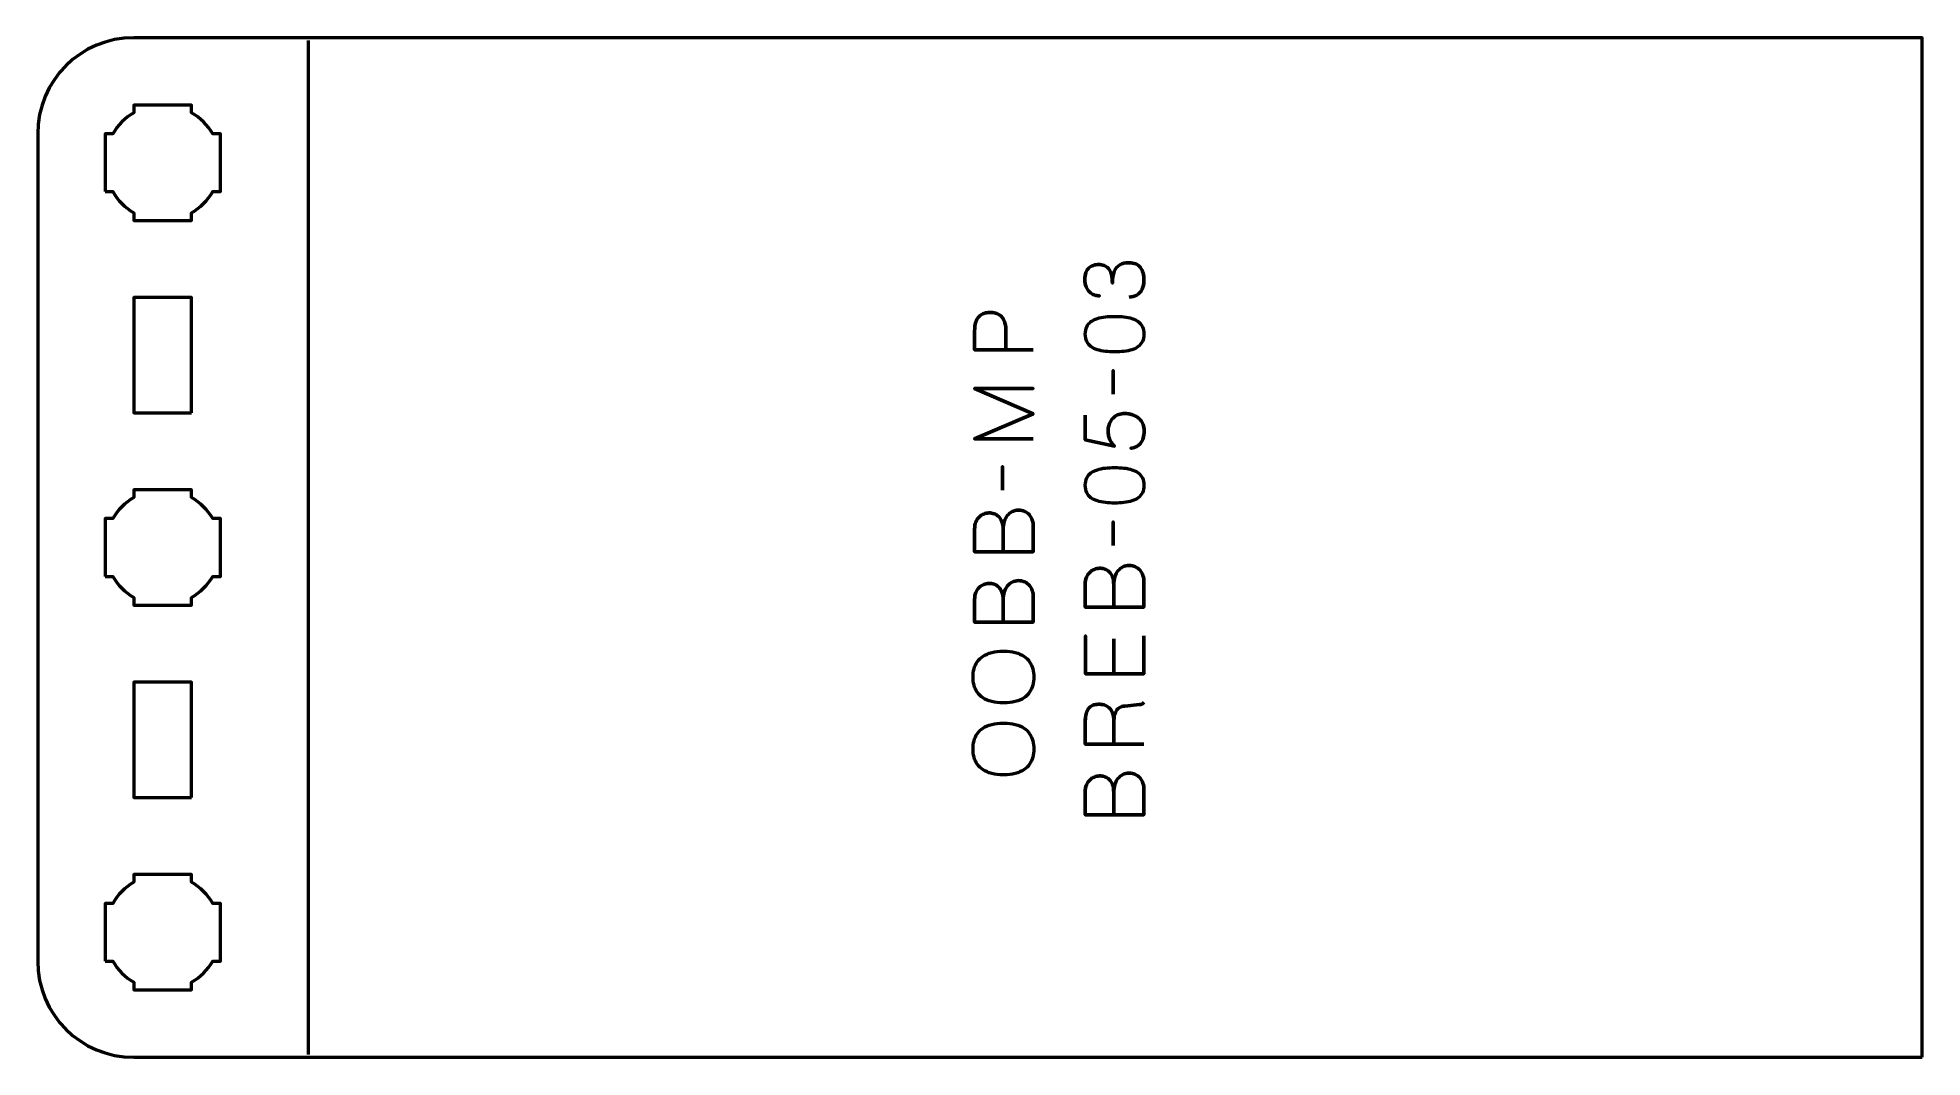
# Model space of a CAD drawing. Header units: centimetres. Extents: x -15.4 to -5.6, y -17.5 to -12.2.
import ezdxf

# ---------------------------------------------------------------- set-up
doc = ezdxf.new("R2010")
doc.units = ezdxf.units.CM
doc.header["$MEASUREMENT"] = 0
doc.layers.add('Layer 1', color=7, linetype='Continuous')

msp = doc.modelspace()

# ---------------------------------------------------------------- linework, layer by layer
at = {"layer": 'Layer 1', "lineweight": 53}
for points, knots in [([(-5.60014, -17.50002), (-5.60014, -17.50002), (-14.90004, -17.50002), (-14.90004, -17.50002), (-14.90004, -17.50002), (-15.17704, -17.50002), (-15.40014, -17.27693), (-15.40014, -16.99993), (-15.40014, -16.99993), (-15.40014, -16.99993), (-15.40014, -12.70007), (-15.40014, -12.70007), (-15.40014, -12.70007), (-15.40014, -12.42293), (-15.17704, -12.19997), (-14.90004, -12.19997), (-14.90004, -12.19997), (-14.90004, -12.19997), (-5.60014, -12.19997), (-5.60014, -12.19997), (-5.60014, -12.19997), (-5.59979, -13.96664), (-5.59979, -15.73334), (-5.60014, -17.50002)], [0, 0, 0, 0, 0.1666667, 0.1666667, 0.1666667, 0.1666667, 0.3333333, 0.3333333, 0.3333333, 0.3333333, 0.5, 0.5, 0.5, 0.5, 0.6666667, 0.6666667, 0.6666667, 0.6666667, 0.8333333, 0.8333333, 0.8333333, 0.8333333, 1, 1, 1, 1]), ([(-15.05005, -12.99996), (-15.05005, -12.99996), (-15.05005, -12.85462), (-15.05005, -12.85462), (-15.05005, -12.85462), (-15.05005, -12.85462), (-15.05011, -12.84998), (-15.05011, -12.84998), (-15.05011, -12.84998), (-15.05011, -12.84998), (-15.05005, -12.84533), (-15.05005, -12.84533), (-15.05005, -12.84533), (-15.05005, -12.84533), (-15.05005, -12.69996), (-15.05005, -12.69996), (-15.05005, -12.69996), (-15.05005, -12.69996), (-15.00996, -12.69996), (-15.00996, -12.69996), (-15.00996, -12.69996), (-14.98361, -12.6544), (-14.9456, -12.61642), (-14.90004, -12.59008), (-14.90004, -12.59008), (-14.90004, -12.59008), (-14.90004, -12.54996), (-14.90004, -12.54996), (-14.90004, -12.54996), (-14.90004, -12.54996), (-14.60004, -12.54996), (-14.60004, -12.54996), (-14.60004, -12.54996), (-14.60004, -12.54996), (-14.60004, -12.59013), (-14.60004, -12.59013), (-14.60004, -12.59013), (-14.55451, -12.61647), (-14.51656, -12.65443), (-14.49023, -12.69996), (-14.49023, -12.69996), (-14.49023, -12.69996), (-14.45004, -12.69996), (-14.45004, -12.69996), (-14.45004, -12.69996), (-14.45004, -12.69996), (-14.45004, -12.99996), (-14.45004, -12.99996), (-14.45004, -12.99996), (-14.45004, -12.99996), (-14.49023, -12.99996), (-14.49023, -12.99996), (-14.49023, -12.99996), (-14.51656, -13.04549), (-14.55451, -13.08346), (-14.60004, -13.10981), (-14.60004, -13.10981), (-14.60004, -13.10981), (-14.60004, -13.14997), (-14.60004, -13.14997), (-14.60004, -13.14997), (-14.60004, -13.14997), (-14.74751, -13.14997), (-14.74751, -13.14997), (-14.74751, -13.14997), (-14.74751, -13.14997), (-14.75011, -13.14999), (-14.75011, -13.14999), (-14.75011, -13.14999), (-14.75011, -13.14999), (-14.75271, -13.14997), (-14.75271, -13.14997), (-14.75271, -13.14997), (-14.75271, -13.14997), (-14.90004, -13.14997), (-14.90004, -13.14997), (-14.90004, -13.14997), (-14.90004, -13.14997), (-14.90004, -13.10986), (-14.90004, -13.10986), (-14.90004, -13.10986), (-14.9456, -13.08351), (-14.98361, -13.04552), (-15.00996, -12.99996), (-15.00996, -12.99996), (-15.00996, -12.99996), (-15.05005, -12.99996), (-15.05005, -12.99996)], [0, 0, 0, 0, 0.0454545, 0.0454545, 0.0454545, 0.0454545, 0.0909091, 0.0909091, 0.0909091, 0.0909091, 0.1363636, 0.1363636, 0.1363636, 0.1363636, 0.1818182, 0.1818182, 0.1818182, 0.1818182, 0.2272727, 0.2272727, 0.2272727, 0.2272727, 0.2727273, 0.2727273, 0.2727273, 0.2727273, 0.3181818, 0.3181818, 0.3181818, 0.3181818, 0.3636364, 0.3636364, 0.3636364, 0.3636364, 0.4090909, 0.4090909, 0.4090909, 0.4090909, 0.4545455, 0.4545455, 0.4545455, 0.4545455, 0.5, 0.5, 0.5, 0.5, 0.5454545, 0.5454545, 0.5454545, 0.5454545, 0.5909091, 0.5909091, 0.5909091, 0.5909091, 0.6363636, 0.6363636, 0.6363636, 0.6363636, 0.6818182, 0.6818182, 0.6818182, 0.6818182, 0.7272727, 0.7272727, 0.7272727, 0.7272727, 0.7727273, 0.7727273, 0.7727273, 0.7727273, 0.8181818, 0.8181818, 0.8181818, 0.8181818, 0.8636364, 0.8636364, 0.8636364, 0.8636364, 0.9090909, 0.9090909, 0.9090909, 0.9090909, 0.9545455, 0.9545455, 0.9545455, 0.9545455, 1, 1, 1, 1]), ([(-14.60004, -14.15), (-14.60004, -14.15), (-14.90004, -14.15), (-14.90004, -14.15), (-14.90004, -14.15), (-14.90004, -14.15), (-14.90004, -13.55), (-14.90004, -13.55), (-14.90004, -13.55), (-14.90004, -13.55), (-14.60004, -13.55), (-14.60004, -13.55), (-14.60004, -13.55), (-14.60004, -13.55), (-14.60004, -14.15), (-14.60004, -14.15)], [0, 0, 0, 0, 0.25, 0.25, 0.25, 0.25, 0.5, 0.5, 0.5, 0.5, 0.75, 0.75, 0.75, 0.75, 1, 1, 1, 1]), ([(-15.05005, -14.99996), (-15.05005, -14.99996), (-15.05005, -14.85462), (-15.05005, -14.85462), (-15.05005, -14.85462), (-15.05005, -14.85462), (-15.05011, -14.84998), (-15.05011, -14.84998), (-15.05011, -14.84998), (-15.05011, -14.84998), (-15.05005, -14.84533), (-15.05005, -14.84533), (-15.05005, -14.84533), (-15.05005, -14.84533), (-15.05005, -14.69996), (-15.05005, -14.69996), (-15.05005, -14.69996), (-15.05005, -14.69996), (-15.00996, -14.69996), (-15.00996, -14.69996), (-15.00996, -14.69996), (-14.98361, -14.6544), (-14.9456, -14.61642), (-14.90004, -14.59008), (-14.90004, -14.59008), (-14.90004, -14.59008), (-14.90004, -14.54996), (-14.90004, -14.54996), (-14.90004, -14.54996), (-14.90004, -14.54996), (-14.60004, -14.54996), (-14.60004, -14.54996), (-14.60004, -14.54996), (-14.60004, -14.54996), (-14.60004, -14.59013), (-14.60004, -14.59013), (-14.60004, -14.59013), (-14.55451, -14.61647), (-14.51656, -14.65443), (-14.49023, -14.69996), (-14.49023, -14.69996), (-14.49023, -14.69996), (-14.45004, -14.69996), (-14.45004, -14.69996), (-14.45004, -14.69996), (-14.45004, -14.69996), (-14.45004, -14.99996), (-14.45004, -14.99996), (-14.45004, -14.99996), (-14.45004, -14.99996), (-14.49023, -14.99996), (-14.49023, -14.99996), (-14.49023, -14.99996), (-14.51656, -15.04549), (-14.55451, -15.08346), (-14.60004, -15.10981), (-14.60004, -15.10981), (-14.60004, -15.10981), (-14.60004, -15.14997), (-14.60004, -15.14997), (-14.60004, -15.14997), (-14.60004, -15.14997), (-14.74751, -15.14997), (-14.74751, -15.14997), (-14.74751, -15.14997), (-14.74751, -15.14997), (-14.75011, -15.14999), (-14.75011, -15.14999), (-14.75011, -15.14999), (-14.75011, -15.14999), (-14.75271, -15.14997), (-14.75271, -15.14997), (-14.75271, -15.14997), (-14.75271, -15.14997), (-14.90004, -15.14997), (-14.90004, -15.14997), (-14.90004, -15.14997), (-14.90004, -15.14997), (-14.90004, -15.10986), (-14.90004, -15.10986), (-14.90004, -15.10986), (-14.9456, -15.08351), (-14.98361, -15.04552), (-15.00996, -14.99996), (-15.00996, -14.99996), (-15.00996, -14.99996), (-15.05005, -14.99996), (-15.05005, -14.99996)], [0, 0, 0, 0, 0.0454545, 0.0454545, 0.0454545, 0.0454545, 0.0909091, 0.0909091, 0.0909091, 0.0909091, 0.1363636, 0.1363636, 0.1363636, 0.1363636, 0.1818182, 0.1818182, 0.1818182, 0.1818182, 0.2272727, 0.2272727, 0.2272727, 0.2272727, 0.2727273, 0.2727273, 0.2727273, 0.2727273, 0.3181818, 0.3181818, 0.3181818, 0.3181818, 0.3636364, 0.3636364, 0.3636364, 0.3636364, 0.4090909, 0.4090909, 0.4090909, 0.4090909, 0.4545455, 0.4545455, 0.4545455, 0.4545455, 0.5, 0.5, 0.5, 0.5, 0.5454545, 0.5454545, 0.5454545, 0.5454545, 0.5909091, 0.5909091, 0.5909091, 0.5909091, 0.6363636, 0.6363636, 0.6363636, 0.6363636, 0.6818182, 0.6818182, 0.6818182, 0.6818182, 0.7272727, 0.7272727, 0.7272727, 0.7272727, 0.7727273, 0.7727273, 0.7727273, 0.7727273, 0.8181818, 0.8181818, 0.8181818, 0.8181818, 0.8636364, 0.8636364, 0.8636364, 0.8636364, 0.9090909, 0.9090909, 0.9090909, 0.9090909, 0.9545455, 0.9545455, 0.9545455, 0.9545455, 1, 1, 1, 1]), ([(-14.60004, -16.14997), (-14.60004, -16.14997), (-14.90004, -16.14997), (-14.90004, -16.14997), (-14.90004, -16.14997), (-14.90004, -16.14997), (-14.90004, -15.54996), (-14.90004, -15.54996), (-14.90004, -15.54996), (-14.90004, -15.54996), (-14.60004, -15.54996), (-14.60004, -15.54996), (-14.60004, -15.54996), (-14.60004, -15.54996), (-14.60004, -16.14997), (-14.60004, -16.14997)], [0, 0, 0, 0, 0.25, 0.25, 0.25, 0.25, 0.5, 0.5, 0.5, 0.5, 0.75, 0.75, 0.75, 0.75, 1, 1, 1, 1]), ([(-15.05005, -16.99996), (-15.05005, -16.99996), (-15.05005, -16.85462), (-15.05005, -16.85462), (-15.05005, -16.85462), (-15.05005, -16.85462), (-15.05011, -16.84998), (-15.05011, -16.84998), (-15.05011, -16.84998), (-15.05011, -16.84998), (-15.05005, -16.84533), (-15.05005, -16.84533), (-15.05005, -16.84533), (-15.05005, -16.84533), (-15.05005, -16.69996), (-15.05005, -16.69996), (-15.05005, -16.69996), (-15.05005, -16.69996), (-15.00996, -16.69996), (-15.00996, -16.69996), (-15.00996, -16.69996), (-14.98361, -16.6544), (-14.9456, -16.61642), (-14.90004, -16.59008), (-14.90004, -16.59008), (-14.90004, -16.59008), (-14.90004, -16.54996), (-14.90004, -16.54996), (-14.90004, -16.54996), (-14.90004, -16.54996), (-14.60004, -16.54996), (-14.60004, -16.54996), (-14.60004, -16.54996), (-14.60004, -16.54996), (-14.60004, -16.59013), (-14.60004, -16.59013), (-14.60004, -16.59013), (-14.55451, -16.61647), (-14.51656, -16.65443), (-14.49023, -16.69996), (-14.49023, -16.69996), (-14.49023, -16.69996), (-14.45004, -16.69996), (-14.45004, -16.69996), (-14.45004, -16.69996), (-14.45004, -16.69996), (-14.45004, -16.99996), (-14.45004, -16.99996), (-14.45004, -16.99996), (-14.45004, -16.99996), (-14.49023, -16.99996), (-14.49023, -16.99996), (-14.49023, -16.99996), (-14.51656, -17.04549), (-14.55451, -17.08346), (-14.60004, -17.10981), (-14.60004, -17.10981), (-14.60004, -17.10981), (-14.60004, -17.14997), (-14.60004, -17.14997), (-14.60004, -17.14997), (-14.60004, -17.14997), (-14.74751, -17.14997), (-14.74751, -17.14997), (-14.74751, -17.14997), (-14.74751, -17.14997), (-14.75011, -17.14999), (-14.75011, -17.14999), (-14.75011, -17.14999), (-14.75011, -17.14999), (-14.75271, -17.14997), (-14.75271, -17.14997), (-14.75271, -17.14997), (-14.75271, -17.14997), (-14.90004, -17.14997), (-14.90004, -17.14997), (-14.90004, -17.14997), (-14.90004, -17.14997), (-14.90004, -17.10986), (-14.90004, -17.10986), (-14.90004, -17.10986), (-14.9456, -17.08351), (-14.98361, -17.04552), (-15.00996, -16.99996), (-15.00996, -16.99996), (-15.00996, -16.99996), (-15.05005, -16.99996), (-15.05005, -16.99996)], [0, 0, 0, 0, 0.0454545, 0.0454545, 0.0454545, 0.0454545, 0.0909091, 0.0909091, 0.0909091, 0.0909091, 0.1363636, 0.1363636, 0.1363636, 0.1363636, 0.1818182, 0.1818182, 0.1818182, 0.1818182, 0.2272727, 0.2272727, 0.2272727, 0.2272727, 0.2727273, 0.2727273, 0.2727273, 0.2727273, 0.3181818, 0.3181818, 0.3181818, 0.3181818, 0.3636364, 0.3636364, 0.3636364, 0.3636364, 0.4090909, 0.4090909, 0.4090909, 0.4090909, 0.4545455, 0.4545455, 0.4545455, 0.4545455, 0.5, 0.5, 0.5, 0.5, 0.5454545, 0.5454545, 0.5454545, 0.5454545, 0.5909091, 0.5909091, 0.5909091, 0.5909091, 0.6363636, 0.6363636, 0.6363636, 0.6363636, 0.6818182, 0.6818182, 0.6818182, 0.6818182, 0.7272727, 0.7272727, 0.7272727, 0.7272727, 0.7727273, 0.7727273, 0.7727273, 0.7727273, 0.8181818, 0.8181818, 0.8181818, 0.8181818, 0.8636364, 0.8636364, 0.8636364, 0.8636364, 0.9090909, 0.9090909, 0.9090909, 0.9090909, 0.9545455, 0.9545455, 0.9545455, 0.9545455, 1, 1, 1, 1])]:
    msp.add_open_spline(points, degree=3, knots=knots, dxfattribs=at)
at = {"layer": 'Layer 1', "color": 5, "lineweight": 53}
msp.add_open_spline([(-13.99109, -17.48513), (-13.99109, -17.48513), (-13.99109, -12.21485), (-13.99109, -12.21485)], degree=3, dxfattribs=at)
for points, knots in [([(-9.7241, -13.54808), (-9.70886, -13.54801), (-9.6956, -13.54448), (-9.6841, -13.5375), (-9.6841, -13.5375), (-9.67267, -13.53051), (-9.66371, -13.52056), (-9.65729, -13.50758), (-9.65729, -13.50758), (-9.65087, -13.4946), (-9.64762, -13.47901), (-9.64748, -13.46087), (-9.64748, -13.46087), (-9.64748, -13.44726), (-9.64889, -13.43491), (-9.65185, -13.42369), (-9.65185, -13.42369), (-9.65482, -13.41254), (-9.6594, -13.40295), (-9.66568, -13.39483), (-9.66568, -13.39483), (-9.67196, -13.38672), (-9.68008, -13.38051), (-9.68995, -13.37607), (-9.68995, -13.37607), (-9.6999, -13.37169), (-9.71183, -13.36951), (-9.7258, -13.36944), (-9.7258, -13.36944), (-9.74442, -13.36936), (-9.76016, -13.37317), (-9.77293, -13.38072), (-9.77293, -13.38072), (-9.7857, -13.38827), (-9.79529, -13.39999), (-9.80185, -13.41572), (-9.80185, -13.41572), (-9.80842, -13.43145), (-9.81173, -13.45163), (-9.81173, -13.47611), (-9.81173, -13.47611), (-9.81166, -13.45784), (-9.81335, -13.44253), (-9.81681, -13.43004), (-9.81681, -13.43004), (-9.82027, -13.41762), (-9.82514, -13.40768), (-9.83149, -13.4002), (-9.83149, -13.4002), (-9.83777, -13.39272), (-9.84525, -13.38729), (-9.85385, -13.38404), (-9.85385, -13.38404), (-9.86239, -13.38072), (-9.87177, -13.3791), (-9.882, -13.37917), (-9.882, -13.37917), (-9.89224, -13.3791), (-9.90169, -13.38051), (-9.91044, -13.38333), (-9.91044, -13.38333), (-9.91919, -13.38609), (-9.92688, -13.3906), (-9.93344, -13.39674), (-9.93344, -13.39674), (-9.94, -13.40288), (-9.94515, -13.41099), (-9.94882, -13.42094), (-9.94882, -13.42094), (-9.95249, -13.43096), (-9.95432, -13.44317), (-9.95439, -13.45749), (-9.95439, -13.45749), (-9.95432, -13.47174), (-9.95221, -13.48423), (-9.94811, -13.49481), (-9.94811, -13.49481), (-9.94402, -13.50547), (-9.93845, -13.51421), (-9.93132, -13.52127), (-9.93132, -13.52127), (-9.9242, -13.52825), (-9.91608, -13.53348), (-9.90691, -13.53693), (-9.90691, -13.53693), (-9.89774, -13.54046), (-9.888, -13.54215), (-9.87777, -13.54215), (-9.87777, -13.54215), (-9.888, -13.54215), (-9.89774, -13.54046), (-9.90691, -13.53693), (-9.90691, -13.53693), (-9.91608, -13.53348), (-9.9242, -13.52825), (-9.93132, -13.52127), (-9.93132, -13.52127), (-9.93845, -13.51421), (-9.94402, -13.50547), (-9.94811, -13.49481), (-9.94811, -13.49481), (-9.95221, -13.48423), (-9.95432, -13.47174), (-9.95439, -13.45749), (-9.95439, -13.45749), (-9.95432, -13.44317), (-9.95249, -13.43096), (-9.94882, -13.42094), (-9.94882, -13.42094), (-9.94515, -13.41099), (-9.94, -13.40288), (-9.93344, -13.39674), (-9.93344, -13.39674), (-9.92688, -13.3906), (-9.91919, -13.38609), (-9.91044, -13.38333), (-9.91044, -13.38333), (-9.90169, -13.38051), (-9.89224, -13.3791), (-9.882, -13.37917), (-9.882, -13.37917), (-9.87177, -13.3791), (-9.86239, -13.38072), (-9.85385, -13.38404), (-9.85385, -13.38404), (-9.84525, -13.38729), (-9.83777, -13.39272), (-9.83149, -13.4002), (-9.83149, -13.4002), (-9.82514, -13.40768), (-9.82027, -13.41762), (-9.81681, -13.43004), (-9.81681, -13.43004), (-9.81335, -13.44253), (-9.81166, -13.45784), (-9.81173, -13.47611), (-9.81173, -13.47611), (-9.81173, -13.45163), (-9.80842, -13.43145), (-9.80185, -13.41572), (-9.80185, -13.41572), (-9.79529, -13.39999), (-9.7857, -13.38827), (-9.77293, -13.38072), (-9.77293, -13.38072), (-9.76016, -13.37317), (-9.74442, -13.36936), (-9.7258, -13.36944), (-9.7258, -13.36944), (-9.71183, -13.36951), (-9.6999, -13.37169), (-9.68995, -13.37607), (-9.68995, -13.37607), (-9.68008, -13.38051), (-9.67196, -13.38672), (-9.66568, -13.39483), (-9.66568, -13.39483), (-9.6594, -13.40295), (-9.65482, -13.41254), (-9.65185, -13.42369), (-9.65185, -13.42369), (-9.64889, -13.43491), (-9.64748, -13.44726), (-9.64748, -13.46087), (-9.64748, -13.46087), (-9.64762, -13.47901), (-9.65087, -13.4946), (-9.65729, -13.50758), (-9.65729, -13.50758), (-9.66371, -13.52056), (-9.67267, -13.53051), (-9.6841, -13.5375), (-9.6841, -13.5375), (-9.6956, -13.54448), (-9.70886, -13.54801), (-9.7241, -13.54808)], [0, 0, 0, 0, 0.0227273, 0.0227273, 0.0227273, 0.0227273, 0.0454545, 0.0454545, 0.0454545, 0.0454545, 0.0681818, 0.0681818, 0.0681818, 0.0681818, 0.0909091, 0.0909091, 0.0909091, 0.0909091, 0.1136364, 0.1136364, 0.1136364, 0.1136364, 0.1363636, 0.1363636, 0.1363636, 0.1363636, 0.1590909, 0.1590909, 0.1590909, 0.1590909, 0.1818182, 0.1818182, 0.1818182, 0.1818182, 0.2045455, 0.2045455, 0.2045455, 0.2045455, 0.2272727, 0.2272727, 0.2272727, 0.2272727, 0.25, 0.25, 0.25, 0.25, 0.2727273, 0.2727273, 0.2727273, 0.2727273, 0.2954545, 0.2954545, 0.2954545, 0.2954545, 0.3181818, 0.3181818, 0.3181818, 0.3181818, 0.3409091, 0.3409091, 0.3409091, 0.3409091, 0.3636364, 0.3636364, 0.3636364, 0.3636364, 0.3863636, 0.3863636, 0.3863636, 0.3863636, 0.4090909, 0.4090909, 0.4090909, 0.4090909, 0.4318182, 0.4318182, 0.4318182, 0.4318182, 0.4545455, 0.4545455, 0.4545455, 0.4545455, 0.4772727, 0.4772727, 0.4772727, 0.4772727, 0.5, 0.5, 0.5, 0.5, 0.5227273, 0.5227273, 0.5227273, 0.5227273, 0.5454545, 0.5454545, 0.5454545, 0.5454545, 0.5681818, 0.5681818, 0.5681818, 0.5681818, 0.5909091, 0.5909091, 0.5909091, 0.5909091, 0.6136364, 0.6136364, 0.6136364, 0.6136364, 0.6363636, 0.6363636, 0.6363636, 0.6363636, 0.6590909, 0.6590909, 0.6590909, 0.6590909, 0.6818182, 0.6818182, 0.6818182, 0.6818182, 0.7045455, 0.7045455, 0.7045455, 0.7045455, 0.7272727, 0.7272727, 0.7272727, 0.7272727, 0.75, 0.75, 0.75, 0.75, 0.7727273, 0.7727273, 0.7727273, 0.7727273, 0.7954545, 0.7954545, 0.7954545, 0.7954545, 0.8181818, 0.8181818, 0.8181818, 0.8181818, 0.8409091, 0.8409091, 0.8409091, 0.8409091, 0.8636364, 0.8636364, 0.8636364, 0.8636364, 0.8863636, 0.8863636, 0.8863636, 0.8863636, 0.9090909, 0.9090909, 0.9090909, 0.9090909, 0.9318182, 0.9318182, 0.9318182, 0.9318182, 0.9545455, 0.9545455, 0.9545455, 0.9545455, 0.9772727, 0.9772727, 0.9772727, 0.9772727, 1, 1, 1, 1]), ([(-10.22279, -13.82324), (-10.22279, -13.82324), (-10.52801, -13.82324), (-10.52801, -13.82324), (-10.52801, -13.82324), (-10.52801, -13.82324), (-10.52801, -13.72587), (-10.52801, -13.72587), (-10.52801, -13.72587), (-10.52794, -13.7064), (-10.52575, -13.69039), (-10.52152, -13.67776), (-10.52152, -13.67776), (-10.51736, -13.6652), (-10.51157, -13.65532), (-10.50423, -13.64819), (-10.50423, -13.64819), (-10.49697, -13.64107), (-10.48864, -13.63599), (-10.47926, -13.63288), (-10.47926, -13.63288), (-10.46987, -13.62985), (-10.46007, -13.62809), (-10.44969, -13.62766), (-10.44969, -13.62766), (-10.43932, -13.62717), (-10.42916, -13.62837), (-10.41929, -13.63119), (-10.41929, -13.63119), (-10.40941, -13.63408), (-10.40045, -13.63895), (-10.3924, -13.64594), (-10.3924, -13.64594), (-10.38436, -13.65285), (-10.37794, -13.66223), (-10.37321, -13.67402), (-10.37321, -13.67402), (-10.36842, -13.6858), (-10.36602, -13.7004), (-10.36588, -13.71783), (-10.36588, -13.71783), (-10.36588, -13.71783), (-10.36588, -13.82324), (-10.36588, -13.82324), (-10.36588, -13.82324), (-10.36588, -13.82324), (-10.36588, -13.71783), (-10.36588, -13.71783), (-10.36588, -13.71783), (-10.36602, -13.70076), (-10.36842, -13.68629), (-10.37321, -13.67458), (-10.37321, -13.67458), (-10.37794, -13.6628), (-10.38436, -13.65341), (-10.3924, -13.64636), (-10.3924, -13.64636), (-10.40045, -13.63937), (-10.40941, -13.63436), (-10.41929, -13.6314), (-10.41929, -13.6314), (-10.42916, -13.62844), (-10.43932, -13.62717), (-10.44969, -13.62766), (-10.44969, -13.62766), (-10.46007, -13.62809), (-10.46987, -13.62985), (-10.47926, -13.63302), (-10.47926, -13.63302), (-10.48864, -13.63613), (-10.49697, -13.64135), (-10.50423, -13.64848), (-10.50423, -13.64848), (-10.51157, -13.65567), (-10.51736, -13.66555), (-10.52152, -13.67811), (-10.52152, -13.67811), (-10.52575, -13.69074), (-10.52794, -13.70661), (-10.52801, -13.72587), (-10.52801, -13.72587), (-10.52801, -13.72587), (-10.52801, -13.82324), (-10.52801, -13.82324), (-10.52801, -13.82324), (-10.52801, -13.82324), (-10.22279, -13.82324), (-10.22279, -13.82324)], [0, 0, 0, 0, 0.0454545, 0.0454545, 0.0454545, 0.0454545, 0.0909091, 0.0909091, 0.0909091, 0.0909091, 0.1363636, 0.1363636, 0.1363636, 0.1363636, 0.1818182, 0.1818182, 0.1818182, 0.1818182, 0.2272727, 0.2272727, 0.2272727, 0.2272727, 0.2727273, 0.2727273, 0.2727273, 0.2727273, 0.3181818, 0.3181818, 0.3181818, 0.3181818, 0.3636364, 0.3636364, 0.3636364, 0.3636364, 0.4090909, 0.4090909, 0.4090909, 0.4090909, 0.4545455, 0.4545455, 0.4545455, 0.4545455, 0.5, 0.5, 0.5, 0.5, 0.5454545, 0.5454545, 0.5454545, 0.5454545, 0.5909091, 0.5909091, 0.5909091, 0.5909091, 0.6363636, 0.6363636, 0.6363636, 0.6363636, 0.6818182, 0.6818182, 0.6818182, 0.6818182, 0.7272727, 0.7272727, 0.7272727, 0.7272727, 0.7727273, 0.7727273, 0.7727273, 0.7727273, 0.8181818, 0.8181818, 0.8181818, 0.8181818, 0.8636364, 0.8636364, 0.8636364, 0.8636364, 0.9090909, 0.9090909, 0.9090909, 0.9090909, 0.9545455, 0.9545455, 0.9545455, 0.9545455, 1, 1, 1, 1]), ([(-9.64748, -13.74069), (-9.64755, -13.72588), (-9.65016, -13.71311), (-9.65524, -13.70245), (-9.65524, -13.70245), (-9.66032, -13.69187), (-9.66759, -13.68305), (-9.67683, -13.676), (-9.67683, -13.676), (-9.68614, -13.66901), (-9.69715, -13.66351), (-9.70985, -13.65942), (-9.70985, -13.65942), (-9.72255, -13.65539), (-9.73645, -13.6525), (-9.75169, -13.65088), (-9.75169, -13.65088), (-9.76693, -13.64918), (-9.78295, -13.64834), (-9.79988, -13.64841), (-9.79988, -13.64841), (-9.81674, -13.64834), (-9.83276, -13.64918), (-9.84793, -13.65088), (-9.84793, -13.65088), (-9.8631, -13.6525), (-9.87707, -13.65539), (-9.88977, -13.65942), (-9.88977, -13.65942), (-9.9024, -13.66351), (-9.9134, -13.66901), (-9.92279, -13.676), (-9.92279, -13.676), (-9.9321, -13.68305), (-9.93937, -13.69187), (-9.94445, -13.70245), (-9.94445, -13.70245), (-9.9496, -13.71311), (-9.95221, -13.72588), (-9.95228, -13.74069), (-9.95228, -13.74069), (-9.95221, -13.75551), (-9.9496, -13.76828), (-9.94445, -13.77894), (-9.94445, -13.77894), (-9.93937, -13.78952), (-9.9321, -13.79834), (-9.92279, -13.80539), (-9.92279, -13.80539), (-9.9134, -13.81238), (-9.9024, -13.81788), (-9.88977, -13.82197), (-9.88977, -13.82197), (-9.87707, -13.826), (-9.8631, -13.82889), (-9.84793, -13.83051), (-9.84793, -13.83051), (-9.83276, -13.8322), (-9.81674, -13.83305), (-9.79988, -13.83298), (-9.79988, -13.83298), (-9.78295, -13.83305), (-9.76693, -13.8322), (-9.75169, -13.83051), (-9.75169, -13.83051), (-9.73645, -13.82889), (-9.72255, -13.826), (-9.70985, -13.82197), (-9.70985, -13.82197), (-9.69715, -13.81788), (-9.68614, -13.81238), (-9.67683, -13.80539), (-9.67683, -13.80539), (-9.66759, -13.79834), (-9.66032, -13.78952), (-9.65524, -13.77894), (-9.65524, -13.77894), (-9.65016, -13.76828), (-9.64755, -13.75551), (-9.64748, -13.74069)], [0, 0, 0, 0, 0.05, 0.05, 0.05, 0.05, 0.1, 0.1, 0.1, 0.1, 0.15, 0.15, 0.15, 0.15, 0.2, 0.2, 0.2, 0.2, 0.25, 0.25, 0.25, 0.25, 0.3, 0.3, 0.3, 0.3, 0.35, 0.35, 0.35, 0.35, 0.4, 0.4, 0.4, 0.4, 0.45, 0.45, 0.45, 0.45, 0.5, 0.5, 0.5, 0.5, 0.55, 0.55, 0.55, 0.55, 0.6, 0.6, 0.6, 0.6, 0.65, 0.65, 0.65, 0.65, 0.7, 0.7, 0.7, 0.7, 0.75, 0.75, 0.75, 0.75, 0.8, 0.8, 0.8, 0.8, 0.85, 0.85, 0.85, 0.85, 0.9, 0.9, 0.9, 0.9, 0.95, 0.95, 0.95, 0.95, 1, 1, 1, 1]), ([(-9.64748, -13.74069), (-9.64755, -13.72588), (-9.65016, -13.71311), (-9.65524, -13.70245), (-9.65524, -13.70245), (-9.66032, -13.69187), (-9.66759, -13.68305), (-9.67683, -13.676), (-9.67683, -13.676), (-9.68614, -13.66901), (-9.69715, -13.66351), (-9.70985, -13.65942), (-9.70985, -13.65942), (-9.72255, -13.65539), (-9.73645, -13.6525), (-9.75169, -13.65088), (-9.75169, -13.65088), (-9.76693, -13.64918), (-9.78295, -13.64834), (-9.79988, -13.64841), (-9.79988, -13.64841), (-9.81674, -13.64834), (-9.83276, -13.64918), (-9.84793, -13.65088), (-9.84793, -13.65088), (-9.8631, -13.6525), (-9.87707, -13.65539), (-9.88977, -13.65942), (-9.88977, -13.65942), (-9.9024, -13.66351), (-9.9134, -13.66901), (-9.92279, -13.676), (-9.92279, -13.676), (-9.9321, -13.68305), (-9.93937, -13.69187), (-9.94445, -13.70245), (-9.94445, -13.70245), (-9.9496, -13.71311), (-9.95221, -13.72588), (-9.95228, -13.74069), (-9.95228, -13.74069), (-9.95221, -13.75551), (-9.9496, -13.76828), (-9.94445, -13.77894), (-9.94445, -13.77894), (-9.93937, -13.78952), (-9.9321, -13.79834), (-9.92279, -13.80539), (-9.92279, -13.80539), (-9.9134, -13.81238), (-9.9024, -13.81788), (-9.88977, -13.82197), (-9.88977, -13.82197), (-9.87707, -13.826), (-9.8631, -13.82889), (-9.84793, -13.83051), (-9.84793, -13.83051), (-9.83276, -13.8322), (-9.81674, -13.83305), (-9.79988, -13.83298), (-9.79988, -13.83298), (-9.78295, -13.83305), (-9.76693, -13.8322), (-9.75169, -13.83051), (-9.75169, -13.83051), (-9.73645, -13.82889), (-9.72255, -13.826), (-9.70985, -13.82197), (-9.70985, -13.82197), (-9.69715, -13.81788), (-9.68614, -13.81238), (-9.67683, -13.80539), (-9.67683, -13.80539), (-9.66759, -13.79834), (-9.66032, -13.78952), (-9.65524, -13.77894), (-9.65524, -13.77894), (-9.65016, -13.76828), (-9.64755, -13.75551), (-9.64748, -13.74069)], [0, 0, 0, 0, 0.05, 0.05, 0.05, 0.05, 0.1, 0.1, 0.1, 0.1, 0.15, 0.15, 0.15, 0.15, 0.2, 0.2, 0.2, 0.2, 0.25, 0.25, 0.25, 0.25, 0.3, 0.3, 0.3, 0.3, 0.35, 0.35, 0.35, 0.35, 0.4, 0.4, 0.4, 0.4, 0.45, 0.45, 0.45, 0.45, 0.5, 0.5, 0.5, 0.5, 0.55, 0.55, 0.55, 0.55, 0.6, 0.6, 0.6, 0.6, 0.65, 0.65, 0.65, 0.65, 0.7, 0.7, 0.7, 0.7, 0.75, 0.75, 0.75, 0.75, 0.8, 0.8, 0.8, 0.8, 0.85, 0.85, 0.85, 0.85, 0.9, 0.9, 0.9, 0.9, 0.95, 0.95, 0.95, 0.95, 1, 1, 1, 1]), ([(-9.80708, -14.05311), (-9.80708, -14.05311), (-9.80708, -13.92992), (-9.80708, -13.92992), (-9.80708, -13.92992), (-9.80708, -13.92992), (-9.80708, -14.05311), (-9.80708, -14.05311)], [0, 0, 0, 0, 0.5, 0.5, 0.5, 0.5, 1, 1, 1, 1]), ([(-10.22279, -14.28594), (-10.22279, -14.28594), (-10.52801, -14.28594), (-10.52801, -14.28594), (-10.52801, -14.28594), (-10.52801, -14.28594), (-10.22279, -14.15471), (-10.22279, -14.15471), (-10.22279, -14.15471), (-10.22279, -14.15471), (-10.52801, -14.02305), (-10.52801, -14.02305), (-10.52801, -14.02305), (-10.52801, -14.02305), (-10.22279, -14.02305), (-10.22279, -14.02305), (-10.22279, -14.02305), (-10.22279, -14.02305), (-10.52801, -14.02305), (-10.52801, -14.02305), (-10.52801, -14.02305), (-10.52801, -14.02305), (-10.22279, -14.15471), (-10.22279, -14.15471), (-10.22279, -14.15471), (-10.22279, -14.15471), (-10.52801, -14.28594), (-10.52801, -14.28594), (-10.52801, -14.28594), (-10.52801, -14.28594), (-10.22279, -14.28594), (-10.22279, -14.28594)], [0, 0, 0, 0, 0.125, 0.125, 0.125, 0.125, 0.25, 0.25, 0.25, 0.25, 0.375, 0.375, 0.375, 0.375, 0.5, 0.5, 0.5, 0.5, 0.625, 0.625, 0.625, 0.625, 0.75, 0.75, 0.75, 0.75, 0.875, 0.875, 0.875, 0.875, 1, 1, 1, 1]), ([(-9.9527, -14.16275), (-9.9527, -14.16275), (-9.9527, -14.28975), (-9.9527, -14.28975), (-9.9527, -14.28975), (-9.9527, -14.28975), (-9.80115, -14.32362), (-9.80115, -14.32362), (-9.80115, -14.32362), (-9.80623, -14.31769), (-9.81081, -14.31205), (-9.81484, -14.30661), (-9.81484, -14.30661), (-9.81886, -14.30125), (-9.82224, -14.29561), (-9.82507, -14.28961), (-9.82507, -14.28961), (-9.82789, -14.28368), (-9.83001, -14.27691), (-9.83149, -14.26929), (-9.83149, -14.26929), (-9.83297, -14.26174), (-9.83375, -14.25271), (-9.83375, -14.24234), (-9.83375, -14.24234), (-9.83375, -14.23387), (-9.83262, -14.2254), (-9.83029, -14.21694), (-9.83029, -14.21694), (-9.82803, -14.20847), (-9.82457, -14.20043), (-9.81999, -14.19281), (-9.81999, -14.19281), (-9.81533, -14.18512), (-9.80954, -14.17834), (-9.80256, -14.17242), (-9.80256, -14.17242), (-9.79557, -14.16642), (-9.78739, -14.16169), (-9.77801, -14.15831), (-9.77801, -14.15831), (-9.76862, -14.15485), (-9.75797, -14.15309), (-9.74612, -14.15302), (-9.74612, -14.15302), (-9.74174, -14.15294), (-9.73624, -14.15344), (-9.72975, -14.15443), (-9.72975, -14.15443), (-9.72326, -14.15534), (-9.7162, -14.15704), (-9.70872, -14.15944), (-9.70872, -14.15944), (-9.70124, -14.16183), (-9.69383, -14.16522), (-9.6865, -14.16952), (-9.6865, -14.16952), (-9.67916, -14.17383), (-9.67246, -14.17933), (-9.66639, -14.18596), (-9.66639, -14.18596), (-9.66032, -14.1926), (-9.65545, -14.20064), (-9.65178, -14.21002), (-9.65178, -14.21002), (-9.64819, -14.21948), (-9.64628, -14.23056), (-9.64621, -14.24318), (-9.64621, -14.24318), (-9.64628, -14.25828), (-9.6479, -14.27098), (-9.65094, -14.28128), (-9.65094, -14.28128), (-9.65404, -14.29159), (-9.65806, -14.29998), (-9.66314, -14.30647), (-9.66314, -14.30647), (-9.66822, -14.31303), (-9.6738, -14.31811), (-9.67986, -14.32178), (-9.67986, -14.32178), (-9.68593, -14.32545), (-9.692, -14.3282), (-9.69807, -14.33004), (-9.69807, -14.33004), (-9.70414, -14.33187), (-9.70971, -14.33328), (-9.71479, -14.3342), (-9.71479, -14.3342), (-9.70971, -14.33328), (-9.70414, -14.33187), (-9.69807, -14.33004), (-9.69807, -14.33004), (-9.692, -14.3282), (-9.68593, -14.32545), (-9.67986, -14.32178), (-9.67986, -14.32178), (-9.6738, -14.31811), (-9.66822, -14.31303), (-9.66314, -14.30647), (-9.66314, -14.30647), (-9.65806, -14.29998), (-9.65404, -14.29159), (-9.65094, -14.28128), (-9.65094, -14.28128), (-9.6479, -14.27098), (-9.64628, -14.25828), (-9.64621, -14.24318), (-9.64621, -14.24318), (-9.64628, -14.23056), (-9.64819, -14.21948), (-9.65178, -14.21002), (-9.65178, -14.21002), (-9.65545, -14.20064), (-9.66032, -14.1926), (-9.66639, -14.18596), (-9.66639, -14.18596), (-9.67246, -14.17933), (-9.67916, -14.17383), (-9.6865, -14.16952), (-9.6865, -14.16952), (-9.69383, -14.16522), (-9.70124, -14.16183), (-9.70872, -14.15944), (-9.70872, -14.15944), (-9.7162, -14.15704), (-9.72326, -14.15534), (-9.72975, -14.15443), (-9.72975, -14.15443), (-9.73624, -14.15344), (-9.74174, -14.15294), (-9.74612, -14.15302), (-9.74612, -14.15302), (-9.75797, -14.15309), (-9.76862, -14.15485), (-9.77801, -14.15831), (-9.77801, -14.15831), (-9.78739, -14.16169), (-9.79557, -14.16642), (-9.80256, -14.17242), (-9.80256, -14.17242), (-9.80954, -14.17834), (-9.81533, -14.18512), (-9.81999, -14.19281), (-9.81999, -14.19281), (-9.82457, -14.20043), (-9.82803, -14.20847), (-9.83029, -14.21694), (-9.83029, -14.21694), (-9.83262, -14.2254), (-9.83375, -14.23387), (-9.83375, -14.24234), (-9.83375, -14.24234), (-9.83375, -14.25271), (-9.83297, -14.26174), (-9.83149, -14.26929), (-9.83149, -14.26929), (-9.83001, -14.27691), (-9.82789, -14.28368), (-9.82507, -14.28961), (-9.82507, -14.28961), (-9.82224, -14.29561), (-9.81886, -14.30125), (-9.81484, -14.30661), (-9.81484, -14.30661), (-9.81081, -14.31205), (-9.80623, -14.31769), (-9.80115, -14.32362), (-9.80115, -14.32362), (-9.80115, -14.32362), (-9.9527, -14.28975), (-9.9527, -14.28975), (-9.9527, -14.28975), (-9.9527, -14.28975), (-9.9527, -14.16275), (-9.9527, -14.16275)], [0, 0, 0, 0, 0.0227273, 0.0227273, 0.0227273, 0.0227273, 0.0454545, 0.0454545, 0.0454545, 0.0454545, 0.0681818, 0.0681818, 0.0681818, 0.0681818, 0.0909091, 0.0909091, 0.0909091, 0.0909091, 0.1136364, 0.1136364, 0.1136364, 0.1136364, 0.1363636, 0.1363636, 0.1363636, 0.1363636, 0.1590909, 0.1590909, 0.1590909, 0.1590909, 0.1818182, 0.1818182, 0.1818182, 0.1818182, 0.2045455, 0.2045455, 0.2045455, 0.2045455, 0.2272727, 0.2272727, 0.2272727, 0.2272727, 0.25, 0.25, 0.25, 0.25, 0.2727273, 0.2727273, 0.2727273, 0.2727273, 0.2954545, 0.2954545, 0.2954545, 0.2954545, 0.3181818, 0.3181818, 0.3181818, 0.3181818, 0.3409091, 0.3409091, 0.3409091, 0.3409091, 0.3636364, 0.3636364, 0.3636364, 0.3636364, 0.3863636, 0.3863636, 0.3863636, 0.3863636, 0.4090909, 0.4090909, 0.4090909, 0.4090909, 0.4318182, 0.4318182, 0.4318182, 0.4318182, 0.4545455, 0.4545455, 0.4545455, 0.4545455, 0.4772727, 0.4772727, 0.4772727, 0.4772727, 0.5, 0.5, 0.5, 0.5, 0.5227273, 0.5227273, 0.5227273, 0.5227273, 0.5454545, 0.5454545, 0.5454545, 0.5454545, 0.5681818, 0.5681818, 0.5681818, 0.5681818, 0.5909091, 0.5909091, 0.5909091, 0.5909091, 0.6136364, 0.6136364, 0.6136364, 0.6136364, 0.6363636, 0.6363636, 0.6363636, 0.6363636, 0.6590909, 0.6590909, 0.6590909, 0.6590909, 0.6818182, 0.6818182, 0.6818182, 0.6818182, 0.7045455, 0.7045455, 0.7045455, 0.7045455, 0.7272727, 0.7272727, 0.7272727, 0.7272727, 0.75, 0.75, 0.75, 0.75, 0.7727273, 0.7727273, 0.7727273, 0.7727273, 0.7954545, 0.7954545, 0.7954545, 0.7954545, 0.8181818, 0.8181818, 0.8181818, 0.8181818, 0.8409091, 0.8409091, 0.8409091, 0.8409091, 0.8636364, 0.8636364, 0.8636364, 0.8636364, 0.8863636, 0.8863636, 0.8863636, 0.8863636, 0.9090909, 0.9090909, 0.9090909, 0.9090909, 0.9318182, 0.9318182, 0.9318182, 0.9318182, 0.9545455, 0.9545455, 0.9545455, 0.9545455, 0.9772727, 0.9772727, 0.9772727, 0.9772727, 1, 1, 1, 1]), ([(-10.38239, -14.55179), (-10.38239, -14.55179), (-10.38239, -14.4286), (-10.38239, -14.4286), (-10.38239, -14.4286), (-10.38239, -14.4286), (-10.38239, -14.55179), (-10.38239, -14.55179)], [0, 0, 0, 0, 0.5, 0.5, 0.5, 0.5, 1, 1, 1, 1]), ([(-9.64748, -14.52681), (-9.64755, -14.512), (-9.65016, -14.49923), (-9.65524, -14.48857), (-9.65524, -14.48857), (-9.66032, -14.47799), (-9.66759, -14.46917), (-9.67683, -14.46212), (-9.67683, -14.46212), (-9.68614, -14.45513), (-9.69715, -14.44963), (-9.70985, -14.44554), (-9.70985, -14.44554), (-9.72255, -14.44151), (-9.73645, -14.43862), (-9.75169, -14.437), (-9.75169, -14.437), (-9.76693, -14.4353), (-9.78295, -14.43446), (-9.79988, -14.43453), (-9.79988, -14.43453), (-9.81674, -14.43446), (-9.83276, -14.4353), (-9.84793, -14.437), (-9.84793, -14.437), (-9.8631, -14.43862), (-9.87707, -14.44151), (-9.88977, -14.44554), (-9.88977, -14.44554), (-9.9024, -14.44963), (-9.9134, -14.45513), (-9.92279, -14.46212), (-9.92279, -14.46212), (-9.9321, -14.46917), (-9.93937, -14.47799), (-9.94445, -14.48857), (-9.94445, -14.48857), (-9.9496, -14.49923), (-9.95221, -14.512), (-9.95228, -14.52681), (-9.95228, -14.52681), (-9.95221, -14.54163), (-9.9496, -14.5544), (-9.94445, -14.56506), (-9.94445, -14.56506), (-9.93937, -14.57564), (-9.9321, -14.58446), (-9.92279, -14.59151), (-9.92279, -14.59151), (-9.9134, -14.5985), (-9.9024, -14.604), (-9.88977, -14.60809), (-9.88977, -14.60809), (-9.87707, -14.61212), (-9.8631, -14.61501), (-9.84793, -14.61663), (-9.84793, -14.61663), (-9.83276, -14.61832), (-9.81674, -14.61917), (-9.79988, -14.6191), (-9.79988, -14.6191), (-9.78295, -14.61917), (-9.76693, -14.61832), (-9.75169, -14.61663), (-9.75169, -14.61663), (-9.73645, -14.61501), (-9.72255, -14.61212), (-9.70985, -14.60809), (-9.70985, -14.60809), (-9.69715, -14.604), (-9.68614, -14.5985), (-9.67683, -14.59151), (-9.67683, -14.59151), (-9.66759, -14.58446), (-9.66032, -14.57564), (-9.65524, -14.56506), (-9.65524, -14.56506), (-9.65016, -14.5544), (-9.64755, -14.54163), (-9.64748, -14.52681)], [0, 0, 0, 0, 0.05, 0.05, 0.05, 0.05, 0.1, 0.1, 0.1, 0.1, 0.15, 0.15, 0.15, 0.15, 0.2, 0.2, 0.2, 0.2, 0.25, 0.25, 0.25, 0.25, 0.3, 0.3, 0.3, 0.3, 0.35, 0.35, 0.35, 0.35, 0.4, 0.4, 0.4, 0.4, 0.45, 0.45, 0.45, 0.45, 0.5, 0.5, 0.5, 0.5, 0.55, 0.55, 0.55, 0.55, 0.6, 0.6, 0.6, 0.6, 0.65, 0.65, 0.65, 0.65, 0.7, 0.7, 0.7, 0.7, 0.75, 0.75, 0.75, 0.75, 0.8, 0.8, 0.8, 0.8, 0.85, 0.85, 0.85, 0.85, 0.9, 0.9, 0.9, 0.9, 0.95, 0.95, 0.95, 0.95, 1, 1, 1, 1]), ([(-9.64748, -14.52681), (-9.64755, -14.512), (-9.65016, -14.49923), (-9.65524, -14.48857), (-9.65524, -14.48857), (-9.66032, -14.47799), (-9.66759, -14.46917), (-9.67683, -14.46212), (-9.67683, -14.46212), (-9.68614, -14.45513), (-9.69715, -14.44963), (-9.70985, -14.44554), (-9.70985, -14.44554), (-9.72255, -14.44151), (-9.73645, -14.43862), (-9.75169, -14.437), (-9.75169, -14.437), (-9.76693, -14.4353), (-9.78295, -14.43446), (-9.79988, -14.43453), (-9.79988, -14.43453), (-9.81674, -14.43446), (-9.83276, -14.4353), (-9.84793, -14.437), (-9.84793, -14.437), (-9.8631, -14.43862), (-9.87707, -14.44151), (-9.88977, -14.44554), (-9.88977, -14.44554), (-9.9024, -14.44963), (-9.9134, -14.45513), (-9.92279, -14.46212), (-9.92279, -14.46212), (-9.9321, -14.46917), (-9.93937, -14.47799), (-9.94445, -14.48857), (-9.94445, -14.48857), (-9.9496, -14.49923), (-9.95221, -14.512), (-9.95228, -14.52681), (-9.95228, -14.52681), (-9.95221, -14.54163), (-9.9496, -14.5544), (-9.94445, -14.56506), (-9.94445, -14.56506), (-9.93937, -14.57564), (-9.9321, -14.58446), (-9.92279, -14.59151), (-9.92279, -14.59151), (-9.9134, -14.5985), (-9.9024, -14.604), (-9.88977, -14.60809), (-9.88977, -14.60809), (-9.87707, -14.61212), (-9.8631, -14.61501), (-9.84793, -14.61663), (-9.84793, -14.61663), (-9.83276, -14.61832), (-9.81674, -14.61917), (-9.79988, -14.6191), (-9.79988, -14.6191), (-9.78295, -14.61917), (-9.76693, -14.61832), (-9.75169, -14.61663), (-9.75169, -14.61663), (-9.73645, -14.61501), (-9.72255, -14.61212), (-9.70985, -14.60809), (-9.70985, -14.60809), (-9.69715, -14.604), (-9.68614, -14.5985), (-9.67683, -14.59151), (-9.67683, -14.59151), (-9.66759, -14.58446), (-9.66032, -14.57564), (-9.65524, -14.56506), (-9.65524, -14.56506), (-9.65016, -14.5544), (-9.64755, -14.54163), (-9.64748, -14.52681)], [0, 0, 0, 0, 0.05, 0.05, 0.05, 0.05, 0.1, 0.1, 0.1, 0.1, 0.15, 0.15, 0.15, 0.15, 0.2, 0.2, 0.2, 0.2, 0.25, 0.25, 0.25, 0.25, 0.3, 0.3, 0.3, 0.3, 0.35, 0.35, 0.35, 0.35, 0.4, 0.4, 0.4, 0.4, 0.45, 0.45, 0.45, 0.45, 0.5, 0.5, 0.5, 0.5, 0.55, 0.55, 0.55, 0.55, 0.6, 0.6, 0.6, 0.6, 0.65, 0.65, 0.65, 0.65, 0.7, 0.7, 0.7, 0.7, 0.75, 0.75, 0.75, 0.75, 0.8, 0.8, 0.8, 0.8, 0.85, 0.85, 0.85, 0.85, 0.9, 0.9, 0.9, 0.9, 0.95, 0.95, 0.95, 0.95, 1, 1, 1, 1]), ([(-10.37985, -14.87225), (-10.37985, -14.87225), (-10.37985, -14.75499), (-10.37985, -14.75499), (-10.37985, -14.75499), (-10.37992, -14.73975), (-10.38203, -14.72677), (-10.3862, -14.71583), (-10.3862, -14.71583), (-10.39029, -14.70496), (-10.39586, -14.69615), (-10.40285, -14.6893), (-10.40285, -14.6893), (-10.40983, -14.68246), (-10.41773, -14.67752), (-10.42648, -14.67441), (-10.42648, -14.67441), (-10.43516, -14.67138), (-10.44419, -14.66997), (-10.4535, -14.67032), (-10.4535, -14.67032), (-10.46282, -14.67075), (-10.47185, -14.67272), (-10.48067, -14.67625), (-10.48067, -14.67625), (-10.48949, -14.67971), (-10.49746, -14.68493), (-10.50459, -14.69177), (-10.50459, -14.69177), (-10.51171, -14.69861), (-10.51736, -14.70715), (-10.52152, -14.71752), (-10.52152, -14.71752), (-10.52575, -14.7279), (-10.52794, -14.7401), (-10.52801, -14.75414), (-10.52801, -14.75414), (-10.52801, -14.75414), (-10.52801, -14.87225), (-10.52801, -14.87225), (-10.52801, -14.87225), (-10.52801, -14.87225), (-10.22279, -14.87225), (-10.22279, -14.87225), (-10.22279, -14.87225), (-10.22279, -14.87225), (-10.22279, -14.74229), (-10.22279, -14.74229), (-10.22279, -14.74229), (-10.22279, -14.73015), (-10.22455, -14.71886), (-10.22801, -14.70842), (-10.22801, -14.70842), (-10.23154, -14.69798), (-10.23655, -14.68888), (-10.24318, -14.68098), (-10.24318, -14.68098), (-10.24988, -14.67314), (-10.25793, -14.66701), (-10.26745, -14.66263), (-10.26745, -14.66263), (-10.27698, -14.65826), (-10.28777, -14.656), (-10.29984, -14.65593), (-10.29984, -14.65593), (-10.31197, -14.65621), (-10.32291, -14.65875), (-10.33271, -14.66362), (-10.33271, -14.66362), (-10.34252, -14.66849), (-10.35092, -14.67526), (-10.3579, -14.68401), (-10.3579, -14.68401), (-10.36496, -14.69276), (-10.37039, -14.7032), (-10.37413, -14.7152), (-10.37413, -14.7152), (-10.37787, -14.72719), (-10.37977, -14.74045), (-10.37985, -14.75499), (-10.37985, -14.75499), (-10.37977, -14.74045), (-10.37787, -14.72719), (-10.37413, -14.7152), (-10.37413, -14.7152), (-10.37039, -14.7032), (-10.36496, -14.69276), (-10.3579, -14.68401), (-10.3579, -14.68401), (-10.35092, -14.67526), (-10.34252, -14.66849), (-10.33271, -14.66362), (-10.33271, -14.66362), (-10.32291, -14.65875), (-10.31197, -14.65621), (-10.29984, -14.65593), (-10.29984, -14.65593), (-10.28777, -14.656), (-10.27698, -14.65826), (-10.26745, -14.66263), (-10.26745, -14.66263), (-10.25793, -14.66701), (-10.24988, -14.67314), (-10.24318, -14.68098), (-10.24318, -14.68098), (-10.23655, -14.68888), (-10.23154, -14.69798), (-10.22801, -14.70842), (-10.22801, -14.70842), (-10.22455, -14.71886), (-10.22279, -14.73015), (-10.22279, -14.74229), (-10.22279, -14.74229), (-10.22279, -14.74229), (-10.22279, -14.87225), (-10.22279, -14.87225), (-10.22279, -14.87225), (-10.22279, -14.87225), (-10.52801, -14.87225), (-10.52801, -14.87225), (-10.52801, -14.87225), (-10.52801, -14.87225), (-10.52801, -14.75414), (-10.52801, -14.75414), (-10.52801, -14.75414), (-10.52794, -14.7401), (-10.52575, -14.7279), (-10.52152, -14.71752), (-10.52152, -14.71752), (-10.51736, -14.70715), (-10.51171, -14.69861), (-10.50459, -14.69177), (-10.50459, -14.69177), (-10.49746, -14.68493), (-10.48949, -14.67971), (-10.48067, -14.67625), (-10.48067, -14.67625), (-10.47185, -14.67272), (-10.46282, -14.67075), (-10.4535, -14.67032), (-10.4535, -14.67032), (-10.44419, -14.66997), (-10.43516, -14.67138), (-10.42648, -14.67441), (-10.42648, -14.67441), (-10.41773, -14.67752), (-10.40983, -14.68246), (-10.40285, -14.6893), (-10.40285, -14.6893), (-10.39586, -14.69615), (-10.39029, -14.70496), (-10.3862, -14.71583), (-10.3862, -14.71583), (-10.38203, -14.72677), (-10.37992, -14.73975), (-10.37985, -14.75499), (-10.37985, -14.75499), (-10.37985, -14.75499), (-10.37985, -14.87225), (-10.37985, -14.87225)], [0, 0, 0, 0, 0.025, 0.025, 0.025, 0.025, 0.05, 0.05, 0.05, 0.05, 0.075, 0.075, 0.075, 0.075, 0.1, 0.1, 0.1, 0.1, 0.125, 0.125, 0.125, 0.125, 0.15, 0.15, 0.15, 0.15, 0.175, 0.175, 0.175, 0.175, 0.2, 0.2, 0.2, 0.2, 0.225, 0.225, 0.225, 0.225, 0.25, 0.25, 0.25, 0.25, 0.275, 0.275, 0.275, 0.275, 0.3, 0.3, 0.3, 0.3, 0.325, 0.325, 0.325, 0.325, 0.35, 0.35, 0.35, 0.35, 0.375, 0.375, 0.375, 0.375, 0.4, 0.4, 0.4, 0.4, 0.425, 0.425, 0.425, 0.425, 0.45, 0.45, 0.45, 0.45, 0.475, 0.475, 0.475, 0.475, 0.5, 0.5, 0.5, 0.5, 0.525, 0.525, 0.525, 0.525, 0.55, 0.55, 0.55, 0.55, 0.575, 0.575, 0.575, 0.575, 0.6, 0.6, 0.6, 0.6, 0.625, 0.625, 0.625, 0.625, 0.65, 0.65, 0.65, 0.65, 0.675, 0.675, 0.675, 0.675, 0.7, 0.7, 0.7, 0.7, 0.725, 0.725, 0.725, 0.725, 0.75, 0.75, 0.75, 0.75, 0.775, 0.775, 0.775, 0.775, 0.8, 0.8, 0.8, 0.8, 0.825, 0.825, 0.825, 0.825, 0.85, 0.85, 0.85, 0.85, 0.875, 0.875, 0.875, 0.875, 0.9, 0.9, 0.9, 0.9, 0.925, 0.925, 0.925, 0.925, 0.95, 0.95, 0.95, 0.95, 0.975, 0.975, 0.975, 0.975, 1, 1, 1, 1]), ([(-9.80708, -14.83923), (-9.80708, -14.83923), (-9.80708, -14.71604), (-9.80708, -14.71604), (-9.80708, -14.71604), (-9.80708, -14.71604), (-9.80708, -14.83923), (-9.80708, -14.83923)], [0, 0, 0, 0, 0.5, 0.5, 0.5, 0.5, 1, 1, 1, 1]), ([(-9.80454, -15.15969), (-9.80454, -15.15969), (-9.80454, -15.04243), (-9.80454, -15.04243), (-9.80454, -15.04243), (-9.80461, -15.02719), (-9.80672, -15.01421), (-9.81089, -15.00327), (-9.81089, -15.00327), (-9.81498, -14.9924), (-9.82055, -14.98359), (-9.82754, -14.97674), (-9.82754, -14.97674), (-9.83452, -14.9699), (-9.84242, -14.96496), (-9.85117, -14.96185), (-9.85117, -14.96185), (-9.85985, -14.95882), (-9.86888, -14.95741), (-9.87819, -14.95776), (-9.87819, -14.95776), (-9.88751, -14.95819), (-9.89654, -14.96016), (-9.90536, -14.96369), (-9.90536, -14.96369), (-9.91418, -14.96715), (-9.92215, -14.97237), (-9.92928, -14.97921), (-9.92928, -14.97921), (-9.9364, -14.98605), (-9.94205, -14.99459), (-9.94621, -15.00496), (-9.94621, -15.00496), (-9.95044, -15.01534), (-9.95263, -15.02754), (-9.9527, -15.04158), (-9.9527, -15.04158), (-9.9527, -15.04158), (-9.9527, -15.15969), (-9.9527, -15.15969), (-9.9527, -15.15969), (-9.9527, -15.15969), (-9.64748, -15.15969), (-9.64748, -15.15969), (-9.64748, -15.15969), (-9.64748, -15.15969), (-9.64748, -15.02973), (-9.64748, -15.02973), (-9.64748, -15.02973), (-9.64748, -15.01759), (-9.64924, -15.0063), (-9.6527, -14.99586), (-9.6527, -14.99586), (-9.65623, -14.98542), (-9.66124, -14.97632), (-9.66787, -14.96842), (-9.66787, -14.96842), (-9.67457, -14.96058), (-9.68262, -14.95445), (-9.69214, -14.95007), (-9.69214, -14.95007), (-9.70167, -14.9457), (-9.71246, -14.94344), (-9.72453, -14.94337), (-9.72453, -14.94337), (-9.73666, -14.94365), (-9.7476, -14.94619), (-9.7574, -14.95106), (-9.7574, -14.95106), (-9.76721, -14.95593), (-9.77561, -14.9627), (-9.78259, -14.97145), (-9.78259, -14.97145), (-9.78965, -14.9802), (-9.79508, -14.99064), (-9.79882, -15.00264), (-9.79882, -15.00264), (-9.80256, -15.01463), (-9.80446, -15.02789), (-9.80454, -15.04243), (-9.80454, -15.04243), (-9.80446, -15.02789), (-9.80256, -15.01463), (-9.79882, -15.00264), (-9.79882, -15.00264), (-9.79508, -14.99064), (-9.78965, -14.9802), (-9.78259, -14.97145), (-9.78259, -14.97145), (-9.77561, -14.9627), (-9.76721, -14.95593), (-9.7574, -14.95106), (-9.7574, -14.95106), (-9.7476, -14.94619), (-9.73666, -14.94365), (-9.72453, -14.94337), (-9.72453, -14.94337), (-9.71246, -14.94344), (-9.70167, -14.9457), (-9.69214, -14.95007), (-9.69214, -14.95007), (-9.68262, -14.95445), (-9.67457, -14.96058), (-9.66787, -14.96842), (-9.66787, -14.96842), (-9.66124, -14.97632), (-9.65623, -14.98542), (-9.6527, -14.99586), (-9.6527, -14.99586), (-9.64924, -15.0063), (-9.64748, -15.01759), (-9.64748, -15.02973), (-9.64748, -15.02973), (-9.64748, -15.02973), (-9.64748, -15.15969), (-9.64748, -15.15969), (-9.64748, -15.15969), (-9.64748, -15.15969), (-9.9527, -15.15969), (-9.9527, -15.15969), (-9.9527, -15.15969), (-9.9527, -15.15969), (-9.9527, -15.04158), (-9.9527, -15.04158), (-9.9527, -15.04158), (-9.95263, -15.02754), (-9.95044, -15.01534), (-9.94621, -15.00496), (-9.94621, -15.00496), (-9.94205, -14.99459), (-9.9364, -14.98605), (-9.92928, -14.97921), (-9.92928, -14.97921), (-9.92215, -14.97237), (-9.91418, -14.96715), (-9.90536, -14.96369), (-9.90536, -14.96369), (-9.89654, -14.96016), (-9.88751, -14.95819), (-9.87819, -14.95776), (-9.87819, -14.95776), (-9.86888, -14.95741), (-9.85985, -14.95882), (-9.85117, -14.96185), (-9.85117, -14.96185), (-9.84242, -14.96496), (-9.83452, -14.9699), (-9.82754, -14.97674), (-9.82754, -14.97674), (-9.82055, -14.98359), (-9.81498, -14.9924), (-9.81089, -15.00327), (-9.81089, -15.00327), (-9.80672, -15.01421), (-9.80461, -15.02719), (-9.80454, -15.04243), (-9.80454, -15.04243), (-9.80454, -15.04243), (-9.80454, -15.15969), (-9.80454, -15.15969)], [0, 0, 0, 0, 0.025, 0.025, 0.025, 0.025, 0.05, 0.05, 0.05, 0.05, 0.075, 0.075, 0.075, 0.075, 0.1, 0.1, 0.1, 0.1, 0.125, 0.125, 0.125, 0.125, 0.15, 0.15, 0.15, 0.15, 0.175, 0.175, 0.175, 0.175, 0.2, 0.2, 0.2, 0.2, 0.225, 0.225, 0.225, 0.225, 0.25, 0.25, 0.25, 0.25, 0.275, 0.275, 0.275, 0.275, 0.3, 0.3, 0.3, 0.3, 0.325, 0.325, 0.325, 0.325, 0.35, 0.35, 0.35, 0.35, 0.375, 0.375, 0.375, 0.375, 0.4, 0.4, 0.4, 0.4, 0.425, 0.425, 0.425, 0.425, 0.45, 0.45, 0.45, 0.45, 0.475, 0.475, 0.475, 0.475, 0.5, 0.5, 0.5, 0.5, 0.525, 0.525, 0.525, 0.525, 0.55, 0.55, 0.55, 0.55, 0.575, 0.575, 0.575, 0.575, 0.6, 0.6, 0.6, 0.6, 0.625, 0.625, 0.625, 0.625, 0.65, 0.65, 0.65, 0.65, 0.675, 0.675, 0.675, 0.675, 0.7, 0.7, 0.7, 0.7, 0.725, 0.725, 0.725, 0.725, 0.75, 0.75, 0.75, 0.75, 0.775, 0.775, 0.775, 0.775, 0.8, 0.8, 0.8, 0.8, 0.825, 0.825, 0.825, 0.825, 0.85, 0.85, 0.85, 0.85, 0.875, 0.875, 0.875, 0.875, 0.9, 0.9, 0.9, 0.9, 0.925, 0.925, 0.925, 0.925, 0.95, 0.95, 0.95, 0.95, 0.975, 0.975, 0.975, 0.975, 1, 1, 1, 1]), ([(-10.37985, -15.23843), (-10.37985, -15.23843), (-10.37985, -15.12117), (-10.37985, -15.12117), (-10.37985, -15.12117), (-10.37992, -15.10593), (-10.38203, -15.09295), (-10.3862, -15.08201), (-10.3862, -15.08201), (-10.39029, -15.07114), (-10.39586, -15.06233), (-10.40285, -15.05548), (-10.40285, -15.05548), (-10.40983, -15.04864), (-10.41773, -15.0437), (-10.42648, -15.04059), (-10.42648, -15.04059), (-10.43516, -15.03756), (-10.44419, -15.03615), (-10.4535, -15.0365), (-10.4535, -15.0365), (-10.46282, -15.03693), (-10.47185, -15.0389), (-10.48067, -15.04243), (-10.48067, -15.04243), (-10.48949, -15.04589), (-10.49746, -15.05111), (-10.50459, -15.05795), (-10.50459, -15.05795), (-10.51171, -15.06479), (-10.51736, -15.07333), (-10.52152, -15.0837), (-10.52152, -15.0837), (-10.52575, -15.09408), (-10.52794, -15.10628), (-10.52801, -15.12032), (-10.52801, -15.12032), (-10.52801, -15.12032), (-10.52801, -15.23843), (-10.52801, -15.23843), (-10.52801, -15.23843), (-10.52801, -15.23843), (-10.22279, -15.23843), (-10.22279, -15.23843), (-10.22279, -15.23843), (-10.22279, -15.23843), (-10.22279, -15.10847), (-10.22279, -15.10847), (-10.22279, -15.10847), (-10.22279, -15.09633), (-10.22455, -15.08504), (-10.22801, -15.0746), (-10.22801, -15.0746), (-10.23154, -15.06416), (-10.23655, -15.05506), (-10.24318, -15.04716), (-10.24318, -15.04716), (-10.24988, -15.03932), (-10.25793, -15.03319), (-10.26745, -15.02881), (-10.26745, -15.02881), (-10.27698, -15.02444), (-10.28777, -15.02218), (-10.29984, -15.02211), (-10.29984, -15.02211), (-10.31197, -15.02239), (-10.32291, -15.02493), (-10.33271, -15.0298), (-10.33271, -15.0298), (-10.34252, -15.03467), (-10.35092, -15.04144), (-10.3579, -15.05019), (-10.3579, -15.05019), (-10.36496, -15.05894), (-10.37039, -15.06938), (-10.37413, -15.08138), (-10.37413, -15.08138), (-10.37787, -15.09337), (-10.37977, -15.10663), (-10.37985, -15.12117), (-10.37985, -15.12117), (-10.37977, -15.10663), (-10.37787, -15.09337), (-10.37413, -15.08138), (-10.37413, -15.08138), (-10.37039, -15.06938), (-10.36496, -15.05894), (-10.3579, -15.05019), (-10.3579, -15.05019), (-10.35092, -15.04144), (-10.34252, -15.03467), (-10.33271, -15.0298), (-10.33271, -15.0298), (-10.32291, -15.02493), (-10.31197, -15.02239), (-10.29984, -15.02211), (-10.29984, -15.02211), (-10.28777, -15.02218), (-10.27698, -15.02444), (-10.26745, -15.02881), (-10.26745, -15.02881), (-10.25793, -15.03319), (-10.24988, -15.03932), (-10.24318, -15.04716), (-10.24318, -15.04716), (-10.23655, -15.05506), (-10.23154, -15.06416), (-10.22801, -15.0746), (-10.22801, -15.0746), (-10.22455, -15.08504), (-10.22279, -15.09633), (-10.22279, -15.10847), (-10.22279, -15.10847), (-10.22279, -15.10847), (-10.22279, -15.23843), (-10.22279, -15.23843), (-10.22279, -15.23843), (-10.22279, -15.23843), (-10.52801, -15.23843), (-10.52801, -15.23843), (-10.52801, -15.23843), (-10.52801, -15.23843), (-10.52801, -15.12032), (-10.52801, -15.12032), (-10.52801, -15.12032), (-10.52794, -15.10628), (-10.52575, -15.09408), (-10.52152, -15.0837), (-10.52152, -15.0837), (-10.51736, -15.07333), (-10.51171, -15.06479), (-10.50459, -15.05795), (-10.50459, -15.05795), (-10.49746, -15.05111), (-10.48949, -15.04589), (-10.48067, -15.04243), (-10.48067, -15.04243), (-10.47185, -15.0389), (-10.46282, -15.03693), (-10.4535, -15.0365), (-10.4535, -15.0365), (-10.44419, -15.03615), (-10.43516, -15.03756), (-10.42648, -15.04059), (-10.42648, -15.04059), (-10.41773, -15.0437), (-10.40983, -15.04864), (-10.40285, -15.05548), (-10.40285, -15.05548), (-10.39586, -15.06233), (-10.39029, -15.07114), (-10.3862, -15.08201), (-10.3862, -15.08201), (-10.38203, -15.09295), (-10.37992, -15.10593), (-10.37985, -15.12117), (-10.37985, -15.12117), (-10.37985, -15.12117), (-10.37985, -15.23843), (-10.37985, -15.23843)], [0, 0, 0, 0, 0.025, 0.025, 0.025, 0.025, 0.05, 0.05, 0.05, 0.05, 0.075, 0.075, 0.075, 0.075, 0.1, 0.1, 0.1, 0.1, 0.125, 0.125, 0.125, 0.125, 0.15, 0.15, 0.15, 0.15, 0.175, 0.175, 0.175, 0.175, 0.2, 0.2, 0.2, 0.2, 0.225, 0.225, 0.225, 0.225, 0.25, 0.25, 0.25, 0.25, 0.275, 0.275, 0.275, 0.275, 0.3, 0.3, 0.3, 0.3, 0.325, 0.325, 0.325, 0.325, 0.35, 0.35, 0.35, 0.35, 0.375, 0.375, 0.375, 0.375, 0.4, 0.4, 0.4, 0.4, 0.425, 0.425, 0.425, 0.425, 0.45, 0.45, 0.45, 0.45, 0.475, 0.475, 0.475, 0.475, 0.5, 0.5, 0.5, 0.5, 0.525, 0.525, 0.525, 0.525, 0.55, 0.55, 0.55, 0.55, 0.575, 0.575, 0.575, 0.575, 0.6, 0.6, 0.6, 0.6, 0.625, 0.625, 0.625, 0.625, 0.65, 0.65, 0.65, 0.65, 0.675, 0.675, 0.675, 0.675, 0.7, 0.7, 0.7, 0.7, 0.725, 0.725, 0.725, 0.725, 0.75, 0.75, 0.75, 0.75, 0.775, 0.775, 0.775, 0.775, 0.8, 0.8, 0.8, 0.8, 0.825, 0.825, 0.825, 0.825, 0.85, 0.85, 0.85, 0.85, 0.875, 0.875, 0.875, 0.875, 0.9, 0.9, 0.9, 0.9, 0.925, 0.925, 0.925, 0.925, 0.95, 0.95, 0.95, 0.95, 0.975, 0.975, 0.975, 0.975, 1, 1, 1, 1]), ([(-9.64748, -15.3087), (-9.64748, -15.3087), (-9.64748, -15.50597), (-9.64748, -15.50597), (-9.64748, -15.50597), (-9.64748, -15.50597), (-9.95101, -15.50597), (-9.95101, -15.50597), (-9.95101, -15.50597), (-9.95101, -15.50597), (-9.95101, -15.3087), (-9.95101, -15.3087), (-9.95101, -15.3087), (-9.95101, -15.3087), (-9.95101, -15.50597), (-9.95101, -15.50597), (-9.95101, -15.50597), (-9.95101, -15.50597), (-9.64748, -15.50597), (-9.64748, -15.50597), (-9.64748, -15.50597), (-9.64748, -15.50597), (-9.64748, -15.3087), (-9.64748, -15.3087)], [0, 0, 0, 0, 0.1666667, 0.1666667, 0.1666667, 0.1666667, 0.3333333, 0.3333333, 0.3333333, 0.3333333, 0.5, 0.5, 0.5, 0.5, 0.6666667, 0.6666667, 0.6666667, 0.6666667, 0.8333333, 0.8333333, 0.8333333, 0.8333333, 1, 1, 1, 1]), ([(-9.80369, -15.32563), (-9.80369, -15.32563), (-9.80369, -15.50597), (-9.80369, -15.50597), (-9.80369, -15.50597), (-9.80369, -15.50597), (-9.80369, -15.32563), (-9.80369, -15.32563)], [0, 0, 0, 0, 0.5, 0.5, 0.5, 0.5, 1, 1, 1, 1]), ([(-10.22025, -15.52333), (-10.22018, -15.50844), (-10.22194, -15.49433), (-10.2254, -15.48086), (-10.2254, -15.48086), (-10.22893, -15.46745), (-10.23443, -15.45518), (-10.24205, -15.44396), (-10.24205, -15.44396), (-10.2496, -15.43274), (-10.25955, -15.423), (-10.27183, -15.41475), (-10.27183, -15.41475), (-10.2841, -15.40649), (-10.29899, -15.40014), (-10.31649, -15.39563), (-10.31649, -15.39563), (-10.33398, -15.39104), (-10.35438, -15.38878), (-10.37773, -15.38871), (-10.37773, -15.38871), (-10.40108, -15.38878), (-10.42147, -15.39104), (-10.43904, -15.39563), (-10.43904, -15.39563), (-10.45661, -15.40014), (-10.47157, -15.40649), (-10.48391, -15.41475), (-10.48391, -15.41475), (-10.49626, -15.423), (-10.50628, -15.43274), (-10.51397, -15.44396), (-10.51397, -15.44396), (-10.52166, -15.45518), (-10.52723, -15.46745), (-10.53083, -15.48086), (-10.53083, -15.48086), (-10.53436, -15.49433), (-10.53612, -15.50844), (-10.53605, -15.52333), (-10.53605, -15.52333), (-10.53612, -15.53822), (-10.53436, -15.55233), (-10.53083, -15.56581), (-10.53083, -15.56581), (-10.52723, -15.57921), (-10.52166, -15.59149), (-10.51397, -15.60271), (-10.51397, -15.60271), (-10.50628, -15.61392), (-10.49626, -15.62366), (-10.48391, -15.63192), (-10.48391, -15.63192), (-10.47157, -15.64017), (-10.45661, -15.64652), (-10.43904, -15.65104), (-10.43904, -15.65104), (-10.42147, -15.65562), (-10.40108, -15.65788), (-10.37773, -15.65795), (-10.37773, -15.65795), (-10.35438, -15.65788), (-10.33398, -15.65562), (-10.31649, -15.65104), (-10.31649, -15.65104), (-10.29899, -15.64652), (-10.2841, -15.64017), (-10.27183, -15.63192), (-10.27183, -15.63192), (-10.25955, -15.62366), (-10.2496, -15.61392), (-10.24205, -15.60271), (-10.24205, -15.60271), (-10.23443, -15.59149), (-10.22893, -15.57921), (-10.2254, -15.56581), (-10.2254, -15.56581), (-10.22194, -15.55233), (-10.22018, -15.53822), (-10.22025, -15.52333)], [0, 0, 0, 0, 0.05, 0.05, 0.05, 0.05, 0.1, 0.1, 0.1, 0.1, 0.15, 0.15, 0.15, 0.15, 0.2, 0.2, 0.2, 0.2, 0.25, 0.25, 0.25, 0.25, 0.3, 0.3, 0.3, 0.3, 0.35, 0.35, 0.35, 0.35, 0.4, 0.4, 0.4, 0.4, 0.45, 0.45, 0.45, 0.45, 0.5, 0.5, 0.5, 0.5, 0.55, 0.55, 0.55, 0.55, 0.6, 0.6, 0.6, 0.6, 0.65, 0.65, 0.65, 0.65, 0.7, 0.7, 0.7, 0.7, 0.75, 0.75, 0.75, 0.75, 0.8, 0.8, 0.8, 0.8, 0.85, 0.85, 0.85, 0.85, 0.9, 0.9, 0.9, 0.9, 0.95, 0.95, 0.95, 0.95, 1, 1, 1, 1]), ([(-10.22025, -15.52333), (-10.22018, -15.50844), (-10.22194, -15.49433), (-10.2254, -15.48086), (-10.2254, -15.48086), (-10.22893, -15.46745), (-10.23443, -15.45518), (-10.24205, -15.44396), (-10.24205, -15.44396), (-10.2496, -15.43274), (-10.25955, -15.423), (-10.27183, -15.41475), (-10.27183, -15.41475), (-10.2841, -15.40649), (-10.29899, -15.40014), (-10.31649, -15.39563), (-10.31649, -15.39563), (-10.33398, -15.39104), (-10.35438, -15.38878), (-10.37773, -15.38871), (-10.37773, -15.38871), (-10.40108, -15.38878), (-10.42147, -15.39104), (-10.43904, -15.39563), (-10.43904, -15.39563), (-10.45661, -15.40014), (-10.47157, -15.40649), (-10.48391, -15.41475), (-10.48391, -15.41475), (-10.49626, -15.423), (-10.50628, -15.43274), (-10.51397, -15.44396), (-10.51397, -15.44396), (-10.52166, -15.45518), (-10.52723, -15.46745), (-10.53083, -15.48086), (-10.53083, -15.48086), (-10.53436, -15.49433), (-10.53612, -15.50844), (-10.53605, -15.52333), (-10.53605, -15.52333), (-10.53612, -15.53822), (-10.53436, -15.55233), (-10.53083, -15.56581), (-10.53083, -15.56581), (-10.52723, -15.57921), (-10.52166, -15.59149), (-10.51397, -15.60271), (-10.51397, -15.60271), (-10.50628, -15.61392), (-10.49626, -15.62366), (-10.48391, -15.63192), (-10.48391, -15.63192), (-10.47157, -15.64017), (-10.45661, -15.64652), (-10.43904, -15.65104), (-10.43904, -15.65104), (-10.42147, -15.65562), (-10.40108, -15.65788), (-10.37773, -15.65795), (-10.37773, -15.65795), (-10.35438, -15.65788), (-10.33398, -15.65562), (-10.31649, -15.65104), (-10.31649, -15.65104), (-10.29899, -15.64652), (-10.2841, -15.64017), (-10.27183, -15.63192), (-10.27183, -15.63192), (-10.25955, -15.62366), (-10.2496, -15.61392), (-10.24205, -15.60271), (-10.24205, -15.60271), (-10.23443, -15.59149), (-10.22893, -15.57921), (-10.2254, -15.56581), (-10.2254, -15.56581), (-10.22194, -15.55233), (-10.22018, -15.53822), (-10.22025, -15.52333)], [0, 0, 0, 0, 0.05, 0.05, 0.05, 0.05, 0.1, 0.1, 0.1, 0.1, 0.15, 0.15, 0.15, 0.15, 0.2, 0.2, 0.2, 0.2, 0.25, 0.25, 0.25, 0.25, 0.3, 0.3, 0.3, 0.3, 0.35, 0.35, 0.35, 0.35, 0.4, 0.4, 0.4, 0.4, 0.45, 0.45, 0.45, 0.45, 0.5, 0.5, 0.5, 0.5, 0.55, 0.55, 0.55, 0.55, 0.6, 0.6, 0.6, 0.6, 0.65, 0.65, 0.65, 0.65, 0.7, 0.7, 0.7, 0.7, 0.75, 0.75, 0.75, 0.75, 0.8, 0.8, 0.8, 0.8, 0.85, 0.85, 0.85, 0.85, 0.9, 0.9, 0.9, 0.9, 0.95, 0.95, 0.95, 0.95, 1, 1, 1, 1]), ([(-9.64748, -15.873), (-9.64748, -15.873), (-9.9527, -15.873), (-9.9527, -15.873), (-9.9527, -15.873), (-9.9527, -15.873), (-9.9527, -15.76166), (-9.9527, -15.76166), (-9.9527, -15.76166), (-9.9527, -15.74614), (-9.95164, -15.73288), (-9.9496, -15.72194), (-9.9496, -15.72194), (-9.94755, -15.71094), (-9.94459, -15.70183), (-9.94071, -15.69464), (-9.94071, -15.69464), (-9.93683, -15.68744), (-9.9321, -15.6818), (-9.92653, -15.67763), (-9.92653, -15.67763), (-9.92102, -15.6734), (-9.91474, -15.67044), (-9.90776, -15.66853), (-9.90776, -15.66853), (-9.90077, -15.66663), (-9.89322, -15.6655), (-9.88497, -15.66515), (-9.88497, -15.66515), (-9.8746, -15.66465), (-9.86458, -15.66578), (-9.85491, -15.66846), (-9.85491, -15.66846), (-9.84518, -15.67121), (-9.8365, -15.67594), (-9.82874, -15.68264), (-9.82874, -15.68264), (-9.82097, -15.68942), (-9.81484, -15.69852), (-9.81025, -15.71009), (-9.81025, -15.71009), (-9.80573, -15.72166), (-9.80334, -15.73598), (-9.80327, -15.7532), (-9.80327, -15.7532), (-9.80327, -15.7532), (-9.80327, -15.873), (-9.80327, -15.873), (-9.80327, -15.873), (-9.80327, -15.873), (-9.80327, -15.7532), (-9.80327, -15.7532), (-9.80327, -15.7532), (-9.80334, -15.73634), (-9.80573, -15.72215), (-9.81025, -15.71065), (-9.81025, -15.71065), (-9.81484, -15.69915), (-9.82097, -15.68998), (-9.82874, -15.68314), (-9.82874, -15.68314), (-9.8365, -15.67629), (-9.84518, -15.6715), (-9.85491, -15.66867), (-9.85491, -15.66867), (-9.86458, -15.66585), (-9.8746, -15.66465), (-9.88497, -15.66515), (-9.88497, -15.66515), (-9.89527, -15.66557), (-9.90458, -15.66733), (-9.91291, -15.67044), (-9.91291, -15.67044), (-9.92116, -15.67347), (-9.92829, -15.67855), (-9.93422, -15.68561), (-9.93422, -15.68561), (-9.94014, -15.69266), (-9.94473, -15.7024), (-9.9479, -15.71475), (-9.9479, -15.71475), (-9.95108, -15.72709), (-9.9527, -15.74276), (-9.9527, -15.76166), (-9.9527, -15.76166), (-9.9527, -15.76166), (-9.9527, -15.873), (-9.9527, -15.873), (-9.9527, -15.873), (-9.9527, -15.873), (-9.64748, -15.873), (-9.64748, -15.873)], [0, 0, 0, 0, 0.0434783, 0.0434783, 0.0434783, 0.0434783, 0.0869565, 0.0869565, 0.0869565, 0.0869565, 0.1304348, 0.1304348, 0.1304348, 0.1304348, 0.173913, 0.173913, 0.173913, 0.173913, 0.2173913, 0.2173913, 0.2173913, 0.2173913, 0.2608696, 0.2608696, 0.2608696, 0.2608696, 0.3043478, 0.3043478, 0.3043478, 0.3043478, 0.3478261, 0.3478261, 0.3478261, 0.3478261, 0.3913043, 0.3913043, 0.3913043, 0.3913043, 0.4347826, 0.4347826, 0.4347826, 0.4347826, 0.4782609, 0.4782609, 0.4782609, 0.4782609, 0.5217391, 0.5217391, 0.5217391, 0.5217391, 0.5652174, 0.5652174, 0.5652174, 0.5652174, 0.6086957, 0.6086957, 0.6086957, 0.6086957, 0.6521739, 0.6521739, 0.6521739, 0.6521739, 0.6956522, 0.6956522, 0.6956522, 0.6956522, 0.7391304, 0.7391304, 0.7391304, 0.7391304, 0.7826087, 0.7826087, 0.7826087, 0.7826087, 0.826087, 0.826087, 0.826087, 0.826087, 0.8695652, 0.8695652, 0.8695652, 0.8695652, 0.9130435, 0.9130435, 0.9130435, 0.9130435, 0.9565217, 0.9565217, 0.9565217, 0.9565217, 1, 1, 1, 1]), ([(-9.64748, -15.65583), (-9.64953, -15.65865), (-9.652, -15.66077), (-9.65489, -15.66232), (-9.65489, -15.66232), (-9.65778, -15.66388), (-9.66067, -15.66493), (-9.6635, -15.66557), (-9.6635, -15.66557), (-9.66625, -15.66613), (-9.66858, -15.66642), (-9.67034, -15.66642), (-9.67034, -15.66642), (-9.67034, -15.66642), (-9.74739, -15.67404), (-9.74739, -15.67404), (-9.74739, -15.67404), (-9.75846, -15.67488), (-9.7682, -15.67813), (-9.77653, -15.6837), (-9.77653, -15.6837), (-9.78492, -15.68935), (-9.79141, -15.69739), (-9.79614, -15.70797), (-9.79614, -15.70797), (-9.8008, -15.71849), (-9.80319, -15.73161), (-9.80327, -15.74727), (-9.80327, -15.74727), (-9.80319, -15.73161), (-9.8008, -15.71849), (-9.79614, -15.70797), (-9.79614, -15.70797), (-9.79141, -15.69739), (-9.78492, -15.68935), (-9.77653, -15.6837), (-9.77653, -15.6837), (-9.7682, -15.67813), (-9.75846, -15.67488), (-9.74739, -15.67404), (-9.74739, -15.67404), (-9.74739, -15.67404), (-9.67034, -15.66642), (-9.67034, -15.66642), (-9.67034, -15.66642), (-9.66858, -15.66642), (-9.66625, -15.66613), (-9.6635, -15.66557), (-9.6635, -15.66557), (-9.66067, -15.66493), (-9.65778, -15.66388), (-9.65489, -15.66232), (-9.65489, -15.66232), (-9.652, -15.66077), (-9.64953, -15.65865), (-9.64748, -15.65583)], [0, 0, 0, 0, 0.0714286, 0.0714286, 0.0714286, 0.0714286, 0.1428571, 0.1428571, 0.1428571, 0.1428571, 0.2142857, 0.2142857, 0.2142857, 0.2142857, 0.2857143, 0.2857143, 0.2857143, 0.2857143, 0.3571429, 0.3571429, 0.3571429, 0.3571429, 0.4285714, 0.4285714, 0.4285714, 0.4285714, 0.5, 0.5, 0.5, 0.5, 0.5714286, 0.5714286, 0.5714286, 0.5714286, 0.6428571, 0.6428571, 0.6428571, 0.6428571, 0.7142857, 0.7142857, 0.7142857, 0.7142857, 0.7857143, 0.7857143, 0.7857143, 0.7857143, 0.8571429, 0.8571429, 0.8571429, 0.8571429, 0.9285714, 0.9285714, 0.9285714, 0.9285714, 1, 1, 1, 1]), ([(-10.22025, -15.89713), (-10.22018, -15.88224), (-10.22194, -15.86813), (-10.2254, -15.85466), (-10.2254, -15.85466), (-10.22893, -15.84125), (-10.23443, -15.82898), (-10.24205, -15.81776), (-10.24205, -15.81776), (-10.2496, -15.80654), (-10.25955, -15.7968), (-10.27183, -15.78855), (-10.27183, -15.78855), (-10.2841, -15.78029), (-10.29899, -15.77394), (-10.31649, -15.76943), (-10.31649, -15.76943), (-10.33398, -15.76484), (-10.35438, -15.76258), (-10.37773, -15.76251), (-10.37773, -15.76251), (-10.40108, -15.76258), (-10.42147, -15.76484), (-10.43904, -15.76943), (-10.43904, -15.76943), (-10.45661, -15.77394), (-10.47157, -15.78029), (-10.48391, -15.78855), (-10.48391, -15.78855), (-10.49626, -15.7968), (-10.50628, -15.80654), (-10.51397, -15.81776), (-10.51397, -15.81776), (-10.52166, -15.82898), (-10.52723, -15.84125), (-10.53083, -15.85466), (-10.53083, -15.85466), (-10.53436, -15.86813), (-10.53612, -15.88224), (-10.53605, -15.89713), (-10.53605, -15.89713), (-10.53612, -15.91202), (-10.53436, -15.92613), (-10.53083, -15.93961), (-10.53083, -15.93961), (-10.52723, -15.95301), (-10.52166, -15.96529), (-10.51397, -15.97651), (-10.51397, -15.97651), (-10.50628, -15.98772), (-10.49626, -15.99746), (-10.48391, -16.00572), (-10.48391, -16.00572), (-10.47157, -16.01397), (-10.45661, -16.02032), (-10.43904, -16.02484), (-10.43904, -16.02484), (-10.42147, -16.02942), (-10.40108, -16.03168), (-10.37773, -16.03175), (-10.37773, -16.03175), (-10.35438, -16.03168), (-10.33398, -16.02942), (-10.31649, -16.02484), (-10.31649, -16.02484), (-10.29899, -16.02032), (-10.2841, -16.01397), (-10.27183, -16.00572), (-10.27183, -16.00572), (-10.25955, -15.99746), (-10.2496, -15.98772), (-10.24205, -15.97651), (-10.24205, -15.97651), (-10.23443, -15.96529), (-10.22893, -15.95301), (-10.2254, -15.93961), (-10.2254, -15.93961), (-10.22194, -15.92613), (-10.22018, -15.91202), (-10.22025, -15.89713)], [0, 0, 0, 0, 0.05, 0.05, 0.05, 0.05, 0.1, 0.1, 0.1, 0.1, 0.15, 0.15, 0.15, 0.15, 0.2, 0.2, 0.2, 0.2, 0.25, 0.25, 0.25, 0.25, 0.3, 0.3, 0.3, 0.3, 0.35, 0.35, 0.35, 0.35, 0.4, 0.4, 0.4, 0.4, 0.45, 0.45, 0.45, 0.45, 0.5, 0.5, 0.5, 0.5, 0.55, 0.55, 0.55, 0.55, 0.6, 0.6, 0.6, 0.6, 0.65, 0.65, 0.65, 0.65, 0.7, 0.7, 0.7, 0.7, 0.75, 0.75, 0.75, 0.75, 0.8, 0.8, 0.8, 0.8, 0.85, 0.85, 0.85, 0.85, 0.9, 0.9, 0.9, 0.9, 0.95, 0.95, 0.95, 0.95, 1, 1, 1, 1]), ([(-10.22025, -15.89713), (-10.22018, -15.88224), (-10.22194, -15.86813), (-10.2254, -15.85466), (-10.2254, -15.85466), (-10.22893, -15.84125), (-10.23443, -15.82898), (-10.24205, -15.81776), (-10.24205, -15.81776), (-10.2496, -15.80654), (-10.25955, -15.7968), (-10.27183, -15.78855), (-10.27183, -15.78855), (-10.2841, -15.78029), (-10.29899, -15.77394), (-10.31649, -15.76943), (-10.31649, -15.76943), (-10.33398, -15.76484), (-10.35438, -15.76258), (-10.37773, -15.76251), (-10.37773, -15.76251), (-10.40108, -15.76258), (-10.42147, -15.76484), (-10.43904, -15.76943), (-10.43904, -15.76943), (-10.45661, -15.77394), (-10.47157, -15.78029), (-10.48391, -15.78855), (-10.48391, -15.78855), (-10.49626, -15.7968), (-10.50628, -15.80654), (-10.51397, -15.81776), (-10.51397, -15.81776), (-10.52166, -15.82898), (-10.52723, -15.84125), (-10.53083, -15.85466), (-10.53083, -15.85466), (-10.53436, -15.86813), (-10.53612, -15.88224), (-10.53605, -15.89713), (-10.53605, -15.89713), (-10.53612, -15.91202), (-10.53436, -15.92613), (-10.53083, -15.93961), (-10.53083, -15.93961), (-10.52723, -15.95301), (-10.52166, -15.96529), (-10.51397, -15.97651), (-10.51397, -15.97651), (-10.50628, -15.98772), (-10.49626, -15.99746), (-10.48391, -16.00572), (-10.48391, -16.00572), (-10.47157, -16.01397), (-10.45661, -16.02032), (-10.43904, -16.02484), (-10.43904, -16.02484), (-10.42147, -16.02942), (-10.40108, -16.03168), (-10.37773, -16.03175), (-10.37773, -16.03175), (-10.35438, -16.03168), (-10.33398, -16.02942), (-10.31649, -16.02484), (-10.31649, -16.02484), (-10.29899, -16.02032), (-10.2841, -16.01397), (-10.27183, -16.00572), (-10.27183, -16.00572), (-10.25955, -15.99746), (-10.2496, -15.98772), (-10.24205, -15.97651), (-10.24205, -15.97651), (-10.23443, -15.96529), (-10.22893, -15.95301), (-10.2254, -15.93961), (-10.2254, -15.93961), (-10.22194, -15.92613), (-10.22018, -15.91202), (-10.22025, -15.89713)], [0, 0, 0, 0, 0.05, 0.05, 0.05, 0.05, 0.1, 0.1, 0.1, 0.1, 0.15, 0.15, 0.15, 0.15, 0.2, 0.2, 0.2, 0.2, 0.25, 0.25, 0.25, 0.25, 0.3, 0.3, 0.3, 0.3, 0.35, 0.35, 0.35, 0.35, 0.4, 0.4, 0.4, 0.4, 0.45, 0.45, 0.45, 0.45, 0.5, 0.5, 0.5, 0.5, 0.55, 0.55, 0.55, 0.55, 0.6, 0.6, 0.6, 0.6, 0.65, 0.65, 0.65, 0.65, 0.7, 0.7, 0.7, 0.7, 0.75, 0.75, 0.75, 0.75, 0.8, 0.8, 0.8, 0.8, 0.85, 0.85, 0.85, 0.85, 0.9, 0.9, 0.9, 0.9, 0.95, 0.95, 0.95, 0.95, 1, 1, 1, 1]), ([(-9.80454, -16.23918), (-9.80454, -16.23918), (-9.80454, -16.12192), (-9.80454, -16.12192), (-9.80454, -16.12192), (-9.80461, -16.10668), (-9.80672, -16.0937), (-9.81089, -16.08276), (-9.81089, -16.08276), (-9.81498, -16.07189), (-9.82055, -16.06308), (-9.82754, -16.05623), (-9.82754, -16.05623), (-9.83452, -16.04939), (-9.84242, -16.04445), (-9.85117, -16.04134), (-9.85117, -16.04134), (-9.85985, -16.03831), (-9.86888, -16.0369), (-9.87819, -16.03725), (-9.87819, -16.03725), (-9.88751, -16.03768), (-9.89654, -16.03965), (-9.90536, -16.04318), (-9.90536, -16.04318), (-9.91418, -16.04664), (-9.92215, -16.05186), (-9.92928, -16.0587), (-9.92928, -16.0587), (-9.9364, -16.06554), (-9.94205, -16.07408), (-9.94621, -16.08445), (-9.94621, -16.08445), (-9.95044, -16.09483), (-9.95263, -16.10703), (-9.9527, -16.12107), (-9.9527, -16.12107), (-9.9527, -16.12107), (-9.9527, -16.23918), (-9.9527, -16.23918), (-9.9527, -16.23918), (-9.9527, -16.23918), (-9.64748, -16.23918), (-9.64748, -16.23918), (-9.64748, -16.23918), (-9.64748, -16.23918), (-9.64748, -16.10922), (-9.64748, -16.10922), (-9.64748, -16.10922), (-9.64748, -16.09708), (-9.64924, -16.08579), (-9.6527, -16.07535), (-9.6527, -16.07535), (-9.65623, -16.06491), (-9.66124, -16.05581), (-9.66787, -16.04791), (-9.66787, -16.04791), (-9.67457, -16.04007), (-9.68262, -16.03394), (-9.69214, -16.02956), (-9.69214, -16.02956), (-9.70167, -16.02519), (-9.71246, -16.02293), (-9.72453, -16.02286), (-9.72453, -16.02286), (-9.73666, -16.02314), (-9.7476, -16.02568), (-9.7574, -16.03055), (-9.7574, -16.03055), (-9.76721, -16.03542), (-9.77561, -16.04219), (-9.78259, -16.05094), (-9.78259, -16.05094), (-9.78965, -16.05969), (-9.79508, -16.07013), (-9.79882, -16.08213), (-9.79882, -16.08213), (-9.80256, -16.09412), (-9.80446, -16.10738), (-9.80454, -16.12192), (-9.80454, -16.12192), (-9.80446, -16.10738), (-9.80256, -16.09412), (-9.79882, -16.08213), (-9.79882, -16.08213), (-9.79508, -16.07013), (-9.78965, -16.05969), (-9.78259, -16.05094), (-9.78259, -16.05094), (-9.77561, -16.04219), (-9.76721, -16.03542), (-9.7574, -16.03055), (-9.7574, -16.03055), (-9.7476, -16.02568), (-9.73666, -16.02314), (-9.72453, -16.02286), (-9.72453, -16.02286), (-9.71246, -16.02293), (-9.70167, -16.02519), (-9.69214, -16.02956), (-9.69214, -16.02956), (-9.68262, -16.03394), (-9.67457, -16.04007), (-9.66787, -16.04791), (-9.66787, -16.04791), (-9.66124, -16.05581), (-9.65623, -16.06491), (-9.6527, -16.07535), (-9.6527, -16.07535), (-9.64924, -16.08579), (-9.64748, -16.09708), (-9.64748, -16.10922), (-9.64748, -16.10922), (-9.64748, -16.10922), (-9.64748, -16.23918), (-9.64748, -16.23918), (-9.64748, -16.23918), (-9.64748, -16.23918), (-9.9527, -16.23918), (-9.9527, -16.23918), (-9.9527, -16.23918), (-9.9527, -16.23918), (-9.9527, -16.12107), (-9.9527, -16.12107), (-9.9527, -16.12107), (-9.95263, -16.10703), (-9.95044, -16.09483), (-9.94621, -16.08445), (-9.94621, -16.08445), (-9.94205, -16.07408), (-9.9364, -16.06554), (-9.92928, -16.0587), (-9.92928, -16.0587), (-9.92215, -16.05186), (-9.91418, -16.04664), (-9.90536, -16.04318), (-9.90536, -16.04318), (-9.89654, -16.03965), (-9.88751, -16.03768), (-9.87819, -16.03725), (-9.87819, -16.03725), (-9.86888, -16.0369), (-9.85985, -16.03831), (-9.85117, -16.04134), (-9.85117, -16.04134), (-9.84242, -16.04445), (-9.83452, -16.04939), (-9.82754, -16.05623), (-9.82754, -16.05623), (-9.82055, -16.06308), (-9.81498, -16.07189), (-9.81089, -16.08276), (-9.81089, -16.08276), (-9.80672, -16.0937), (-9.80461, -16.10668), (-9.80454, -16.12192), (-9.80454, -16.12192), (-9.80454, -16.12192), (-9.80454, -16.23918), (-9.80454, -16.23918)], [0, 0, 0, 0, 0.025, 0.025, 0.025, 0.025, 0.05, 0.05, 0.05, 0.05, 0.075, 0.075, 0.075, 0.075, 0.1, 0.1, 0.1, 0.1, 0.125, 0.125, 0.125, 0.125, 0.15, 0.15, 0.15, 0.15, 0.175, 0.175, 0.175, 0.175, 0.2, 0.2, 0.2, 0.2, 0.225, 0.225, 0.225, 0.225, 0.25, 0.25, 0.25, 0.25, 0.275, 0.275, 0.275, 0.275, 0.3, 0.3, 0.3, 0.3, 0.325, 0.325, 0.325, 0.325, 0.35, 0.35, 0.35, 0.35, 0.375, 0.375, 0.375, 0.375, 0.4, 0.4, 0.4, 0.4, 0.425, 0.425, 0.425, 0.425, 0.45, 0.45, 0.45, 0.45, 0.475, 0.475, 0.475, 0.475, 0.5, 0.5, 0.5, 0.5, 0.525, 0.525, 0.525, 0.525, 0.55, 0.55, 0.55, 0.55, 0.575, 0.575, 0.575, 0.575, 0.6, 0.6, 0.6, 0.6, 0.625, 0.625, 0.625, 0.625, 0.65, 0.65, 0.65, 0.65, 0.675, 0.675, 0.675, 0.675, 0.7, 0.7, 0.7, 0.7, 0.725, 0.725, 0.725, 0.725, 0.75, 0.75, 0.75, 0.75, 0.775, 0.775, 0.775, 0.775, 0.8, 0.8, 0.8, 0.8, 0.825, 0.825, 0.825, 0.825, 0.85, 0.85, 0.85, 0.85, 0.875, 0.875, 0.875, 0.875, 0.9, 0.9, 0.9, 0.9, 0.925, 0.925, 0.925, 0.925, 0.95, 0.95, 0.95, 0.95, 0.975, 0.975, 0.975, 0.975, 1, 1, 1, 1])]:
    msp.add_open_spline(points, degree=3, knots=knots, dxfattribs=at)

doc.saveas('drawing.dxf')
